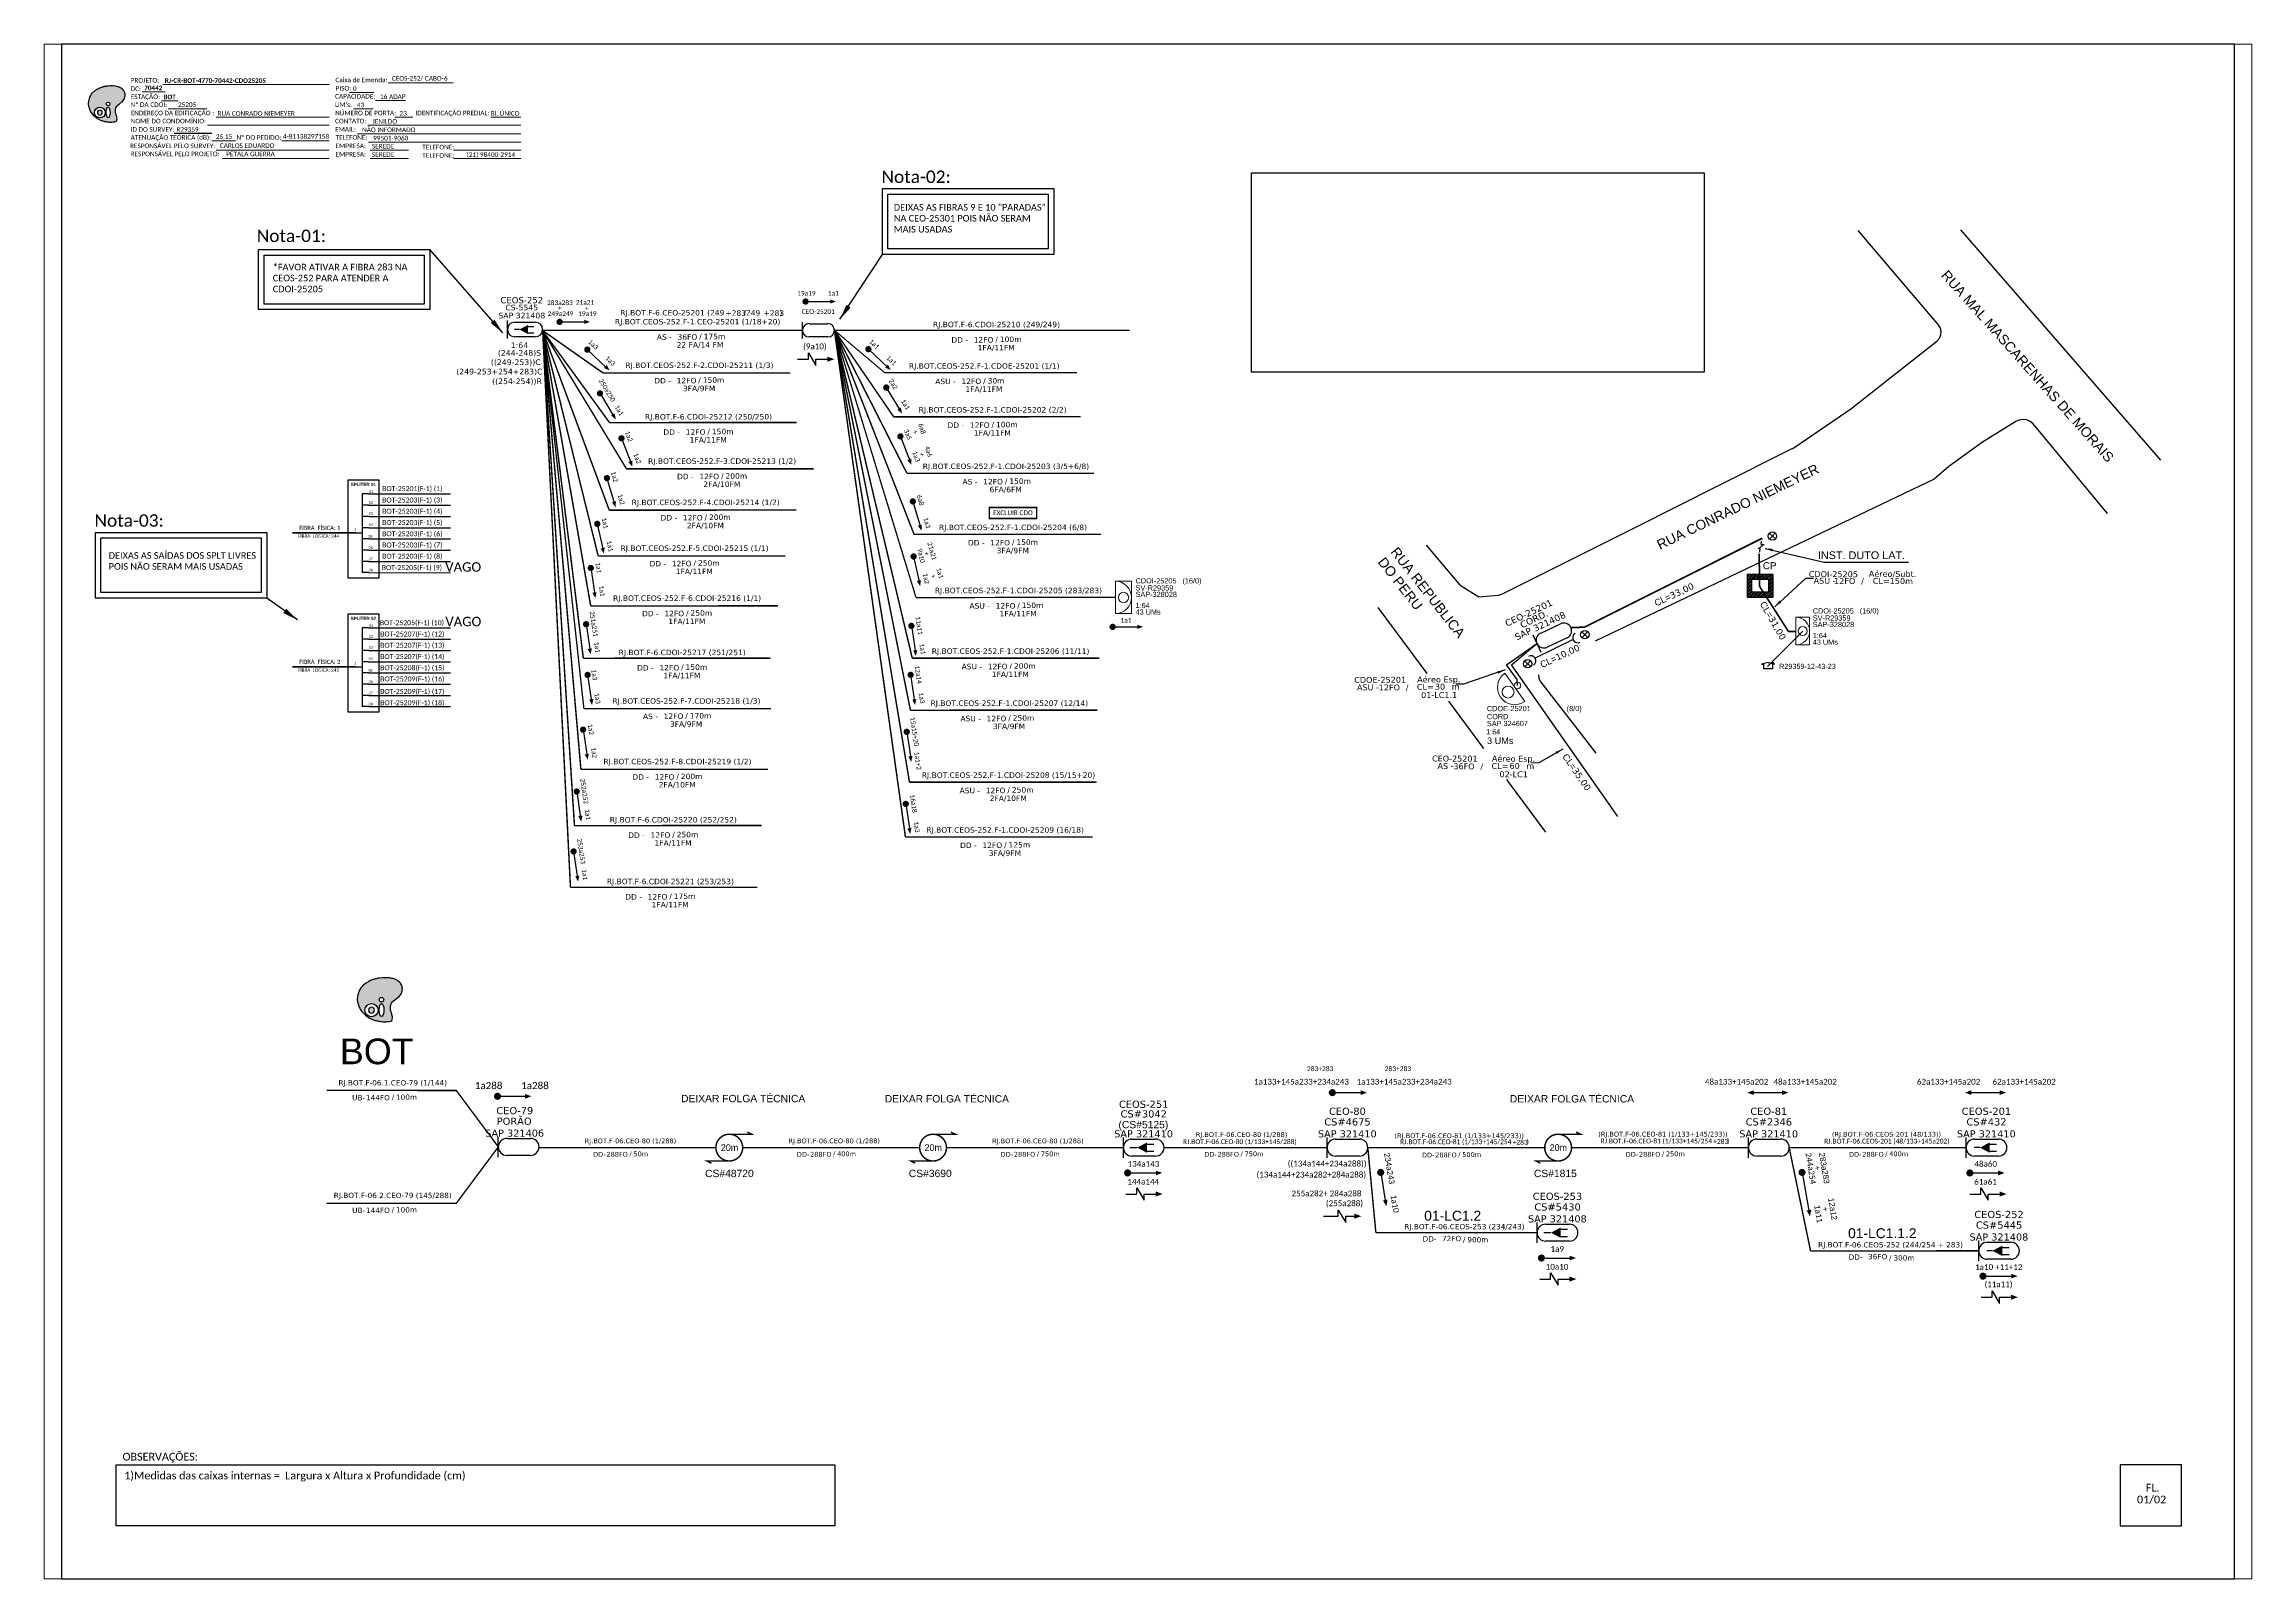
# Paper-space layout 'CDOI-25205 (1)' of a CAD drawing. Extents: x 30 to 144, y 66 to 145.
# The model-space entities are those that its viewports show. They can reach past a viewport. Long polylines and large blocks are cut down to what shows.
import ezdxf
from ezdxf.enums import TextEntityAlignment as Align

# ---------------------------------------------------------------- set-up
doc = ezdxf.new("R2010")
doc.units = 0
doc.linetypes.add('ARILSUPP', pattern=[2.98, 1.42, -0.71, 0.14, -0.71])
for name, color, linetype in [('10.1-Caixas Subterrâneas', 5, 'Continuous'), ('20.4-CEO', 1, 'Continuous'), ('20.4-CEOS', 1, 'Continuous'), ('20.5-CABO AÉREO', 1, 'Continuous'), ('20.5-CEO', 1, 'Continuous'), ('CAP a instalar', 1, 'Continuous'), ('CEO', 1, 'Continuous'), ('label_cabos', 7, 'Continuous'), ('LC1', 3, 'Continuous'), ('locais', 7, 'Continuous'), ('QUADRA', 7, 'Continuous'), ('SETA', 7, 'Continuous'), ('Subida Lateral', 5, 'Continuous'), ('surveys', 7, 'Continuous'), ('surveys legendas', 7, 'Continuous')]:
    doc.layers.add(name, color=color, linetype=linetype)
for name, color, linetype, lineweight in [("20.0-LEGENDA DOS CDO'S", 1, 'Continuous', 0), ('20.1-CDO_INTERIOR', 1, 'Continuous', 0), ('20.2-CDO_POSTE', 1, 'Continuous', 5), ('20.6-CORDOALHA_SUPORTE', 7, 'Continuous', 25), ('40.1-ETIQUETAS', 1, 'Continuous', 20), ('CORDOALHA_SUPORTE', 7, 'Continuous', 25), ('Segmento Logradouro Texto', 238, 'Continuous', 0)]:
    doc.layers.add(name, color=color, linetype=linetype, lineweight=lineweight)
doc.layers.add('DROP DE CLIENTE', color=140, linetype='Continuous', plot=False)
doc.styles.add('ARIAL', font='arial.ttf')
doc.styles.add('DIGICADE', font='arial.ttf')
doc.styles.add('MtXpl_Calibri', font='calibri.ttf')
doc.styles.add('ROMANS', font='arial.ttf')
doc.styles.add('siredit', font='verdana.ttf')
doc.styles.add('WMF-Calibri0', font='calibri.ttf')
doc.styles.add('WMF-Calibri1', font='calibrib.ttf')
doc.linetypes.add('FENCELINE1', pattern='A,0.25,-0.1,[133,ltypeshp.shx,S=0.1,R=0,X=-0.1,Y=0],-0.1,1', length=1.45)
doc.dimstyles.new('CC', dxfattribs={"dimtxt": 1, "dimasz": 2, "dimexe": 0.18, "dimexo": 0.0625, "dimgap": 0.09, "dimtad": 0, "dimdec": 0, "dimrnd": 1, "dimzin": 0, "dimdsep": 46, "dimtxsty": 'siredit', "dimblk": 'NONE', "dimcen": 0, "dimse1": 1, "dimse2": 1, "dimsd1": 1, "dimsd2": 1, "dimclrt": 7, "dimadec": 0, "dimazin": 0, "dimtfac": 1, "dimtdec": 0, "dimtofl": 0, "dimtmove": 0, "dimatfit": 3, "dimfxl": 0, "dimtolj": 1, "dimtzin": 0, "dimarcsym": 0})
doc.dimstyles.get("Standard").update_dxf_attribs({"dimtxt": 0.18, "dimasz": 0.18, "dimexe": 0.18, "dimexo": 0.0625, "dimgap": 0.09, "dimtad": 0, "dimtih": 1, "dimtoh": 1, "dimdec": 4, "dimzin": 0, "dimdsep": 46, "dimtxsty": 'Standard', "dimcen": 0.09, "dimadec": 0, "dimazin": 0, "dimtfac": 1, "dimtdec": 4, "dimtofl": 0, "dimtmove": 0, "dimatfit": 3, "dimfxl": 0, "dimtolj": 1, "dimtzin": 0, "dimarcsym": 0})
picture_1 = doc.add_image_def('image1.png', size_in_pixel=(493, 217))

# ---------------------------------------------------------------- blocks, each defined once
blk = doc.blocks.new('OI')
h = blk.add_hatch(color=40)
edge = h.paths.add_edge_path()
edge.add_spline(control_points=[(4.35, -0.67), (3.92, -0.99), (3.26, -1.5), (2.81, -2.59), (2.9, -3.5), (3.06, -4.27), (3.31, -4.85), (3.37, -5.39), (3.4, -5.88), (3.2, -6.4), (2.54, -6.61), (1.65, -6.63), (0.55, -6.67), (-0.56, -6.42), (-1.61, -6.14), (-2.77, -5.61), (-3.92, -4.77), (-4.89, -3.7), (-5.34, -2.65), (-5.6, -1.94), (-5.85, -0.96), (-5.71, 0.47), (-5.1, 2.02), (-4.14, 3.02), (-3.3, 3.61), (-2.37, 4.16), (-1.36, 4.44), (-0.56, 4.7), (0.79, 4.85), (2.24, 4.97), (3.79, 4.57), (4.67, 4.21), (5.44, 3.65), (5.76, 2.99), (6.03, 2.21), (6.01, 1.46), (5.72, 0.64), (5.31, 0.08), (4.88, -0.38), (4.51, -0.55), (4.35, -0.67)], knot_values=[0, 0, 0, 0, 1.60434, 2.417191, 3.427595, 4.282808, 4.776746, 5.304182, 5.888771, 6.258406, 6.858137, 7.79129, 8.986195, 10.124242, 11.187857, 12.242908, 13.953784, 15.414161, 16.515391, 17.349188, 17.675853, 19.552021, 21.515531, 22.568638, 23.63245, 24.621084, 25.782718, 26.745347, 27.142653, 29.870543, 31.004649, 31.921532, 32.709589, 33.801391, 34.042471, 35.192333, 35.971461, 36.628871, 37.254359, 37.836911, 37.836911, 37.836911, 37.836911], degree=3, periodic=0)
h.paths.add_polyline_path([(1.13, -0.87, -1), (-0.04, -0.87, -1)], flags=16)
edge = h.paths.add_edge_path(flags=16)
edge.add_ellipse((0.56, -3.59), major_axis=(-0.02, 1.71), ratio=0.361305, start_angle=0, end_angle=360)
h.paths.add_polyline_path([(-0.36, -3.62, -1), (-3.8, -3.62, -1)], flags=16)
edge = h.paths.add_edge_path(flags=0)
edge.add_ellipse((-2.08, -3.62), major_axis=(0, 0.885), ratio=0.758294, start_angle=0, end_angle=360)
at = {"color": 40}
for centre, radius in [((-2.08, -3.62), 1.72), ((0.54, -0.87), 0.587)]:
    blk.add_circle(centre, radius, dxfattribs=at)
blk.add_ellipse((-2.08, -3.62), major_axis=(0, 0.885), ratio=0.758294, start_param=-3.141592653589792, end_param=3.141592653589792, dxfattribs=at)
blk.add_ellipse((0.56, -3.59), major_axis=(-0.02, 1.71), ratio=0.361305, dxfattribs=at)
at = {"color": 40, "start_tangent": (-0.800898, -0.598801), "end_tangent": (-0.800898, -0.598801)}
blk.add_spline([(4.35, -0.67), (3.2, -1.78), (2.9, -2.54), (2.92, -3.55), (3.12, -4.38), (3.28, -4.85), (3.37, -5.37), (3.35, -5.95), (3.2, -6.29), (2.66, -6.55), (1.73, -6.63), (0.54, -6.62), (-0.58, -6.41), (-1.6, -6.11), (-2.56, -5.67), (-3.95, -4.67), (-4.89, -3.56), (-5.37, -2.56), (-5.64, -1.78), (-5.72, -1.46), (-5.63, 0.42), (-4.84, 2.22), (-4.13, 2.99), (-3.27, 3.62), (-2.4, 4.09), (-1.3, 4.47), (-0.37, 4.72), (0.02, 4.77), (2.75, 4.8), (3.85, 4.53), (4.69, 4.16), (5.31, 3.68), (5.85, 2.73), (5.93, 2.5), (5.94, 1.35), (5.67, 0.62), (5.29, 0.08), (4.84, -0.36), (4.35, -0.67)], degree=3, dxfattribs=at)
blk = doc.blocks.new('ETIQUETA_RS5F')
at = {"layer": '40.1-ETIQUETAS', "color": 0, "style": 'siredit'}
blk.add_text('/', height=1.5, dxfattribs=at).set_placement((1.58, -1.95), align=Align.MIDDLE_RIGHT)
for tag, p in [('ETIQUETA_R_SECUNDARIA', (1.21, 2.1)), ('ETIQUETA_R_PRIMARIA', (1.21, 4.1)), ('F_ATIVAS/F_MORTAS', (1.14, -4.24))]:
    blk.add_attdef(tag, text='', height=1.5, dxfattribs=at).set_placement(p, align=Align.MIDDLE_CENTER)
for tag, p in [('TIPO_CABO', (-6.58, -2.12)), ('CAP_CABO', (0.4, -2.09))]:
    blk.add_attdef(tag, text='', height=1.5, dxfattribs=at).set_placement(p, align=Align.MIDDLE_RIGHT)
blk.add_attdef('METROS', text='', height=1.5, dxfattribs=at).set_placement((2.14, -1.95), align=Align.MIDDLE_LEFT)
for tag, p in [('FUSÃO_1', (0.85, -8.39)), ('FUSÃO_2', (0.85, -10.6)), ('FUSÃO_3', (0.85, -12.93)), ('FUSÃO_4', (0.85, -15.14)), ('FUSÃO_5', (0.85, -17.16))]:
    blk.add_attdef(tag, text='', height=1.5, dxfattribs=at).set_placement(p, align=Align.CENTER)
blk = doc.blocks.new('POLE_POLE')
at = {"color": 1}
for p, q in [((-0.0000033, 0.0000125), (0.0000083, 0.0000017)), ((0.0000079, 0.0000128), (-0.0000029, 0.0000013))]:
    blk.add_line(p, q, dxfattribs=at)
blk.add_circle((0.0000026, 0.0000072), 0.00000805, dxfattribs=at)
blk = doc.blocks.new('CDOE_CT_POST_DESENHO')
at = {"color": 0}
blk.add_line((2.13, -0.63), (-2.12, -0.63), dxfattribs=at)
for centre, radius in [((0.01, 0.38), 0.733), ((0.01, -1.03), 0.393)]:
    blk.add_circle(centre, radius, dxfattribs=at)
blk.add_arc((0.01, -0.63), 2.12, 0, 180, dxfattribs=at)
blk = doc.blocks.new('Inst CDOE-8 CAIXA DIST OPT CDOE 48F_8D C_SPL OPTAP')
at = {"layer": "20.0-LEGENDA DOS CDO'S", "color": 0}
for tag, p, style, flags in [('ID_ATIVIDADE', (0.12, 6.47), 'ARIAL', 3), ('FATOR', (7.92, 6.47), 'ARIAL', 1), ('QTDE', (0.23, -0.97), 'DIGICADE', 3)]:
    blk.add_attdef(tag, p, '', height=0.8, rotation=0.118, dxfattribs=dict(at, style=style, flags=flags))
at = {"layer": "20.0-LEGENDA DOS CDO'S", "color": 0, "style": 'ARIAL'}
for tag, p, height in [('SAP', (0.12, 2.96), 0.8), ('CORDOALHA', (0.12, 4.02), 0.8), ('FID', (0.12, 5.25), 0.8), ('1:XX', (-0.01, 1.7), 0.8), ('UMS', (0.14, 0.22), 1)]:
    blk.add_attdef(tag, p, '', height=height, rotation=0.118, dxfattribs=at)
blk.add_attdef('FIBRAS_UTILIZADAS', text='', height=0.8, rotation=0.118, dxfattribs=at).set_placement((13.48, 5.26), align=Align.CENTER)
blk = doc.blocks.new('Inst CORD ALUMINIO 4.8 MM 3F(sem recursos)')
at = {"layer": '20.6-CORDOALHA_SUPORTE', "color": 0, "lineweight": 0, "style": 'ROMANS'}
blk.add_attdef('LANCE', text='', height=1, dxfattribs=at).set_placement((-0.54, -2.21), align=Align.RIGHT)
at = {"layer": '20.6-CORDOALHA_SUPORTE', "color": 0, "style": 'siredit'}
blk.add_attdef('QTDE', (-0.54, -2.21), '', height=1, rotation=359.69, dxfattribs=at)
at = {"layer": '20.6-CORDOALHA_SUPORTE', "color": 0, "lineweight": 0, "style": 'ROMANS'}
for tag, p, flags in [('FATOR', (-5.2, -4.44), 3), ('ID_ATIVIDADE', (-5.2, -6.67), 3), ('FID', (-5.2, -8.9), 1)]:
    blk.add_attdef(tag, p, '', height=1, dxfattribs=dict(at, flags=flags))
blk = doc.blocks.new('LEGENDA DOS CABOS')
at = {"layer": 'label_cabos', "color": 0, "style": 'siredit'}
for tag, p in [('TIPO_CABO', (2.74, 0.52)), ('ID', (4.24, 1.63)), ('CABO', (6.16, 0.47)), ('/', (9.19, 0.47)), ('METROS', (14.36, 0.47)), ('XX', (14.31, 1.67))]:
    blk.add_attdef(tag, text='', height=1, rotation=359.69, dxfattribs=at).set_placement(p, align=Align.MIDDLE_CENTER)
blk = doc.blocks.new('Inst CB ESP CFOA-SM-AS-80-TS-36')
at = {"layer": 'label_cabos', "color": 0, "style": 'siredit'}
for tag, flags, p in [('ID_ATIVIDADE', 3, (1.31, 2.67)), ('FATOR', 1, (11.56, 2.55))]:
    blk.add_attdef(tag, text='', height=1, rotation=359.69, dxfattribs=dict(at, flags=flags)).set_placement(p, align=Align.MIDDLE_CENTER)
for tag, p in [('TIPO_CABO', (1.76, 0)), ('DESTINO_CABO', (3.13, 1.26)), ('CABO', (4.69, -0.05)), ('/', (7.71, -0.05)), ('LANCE', (10.81, 0)), ('TIPO_CABO', (13.11, 1.24)), ('UND', (15.96, 0)), ('FID', (13.15, -1.41))]:
    blk.add_attdef(tag, text='', height=1, rotation=359.69, dxfattribs=at).set_placement(p, align=Align.MIDDLE_CENTER)
blk.add_attdef('QTDE', (12.43, -0.47), '', height=1, rotation=359.69, dxfattribs=at)
blk = doc.blocks.new('_None')
blk = doc.blocks.new('Inst CB ESP CFOA-SM-ASU-120-S-12')
at = {"layer": 'label_cabos', "color": 0, "style": 'siredit'}
for tag, flags, p in [('ID_ATIVIDADE', 3, (1.31, 2.67)), ('FATOR', 1, (11.56, 2.55))]:
    blk.add_attdef(tag, text='', height=1, rotation=359.69, dxfattribs=dict(at, flags=flags)).set_placement(p, align=Align.MIDDLE_CENTER)
for tag, p in [('TIPO_CABO', (1.26, 0)), ('DESTINO_CABO', (3.13, 1.26)), ('CABO', (4.69, -0.05)), ('/', (7.71, -0.05)), ('LANCE', (10.81, 0)), ('TIPO_CABO', (13.11, 1.24)), ('UND', (15.96, 0)), ('FID', (13.15, -1.41))]:
    blk.add_attdef(tag, text='', height=1, rotation=359.69, dxfattribs=at).set_placement(p, align=Align.MIDDLE_CENTER)
blk.add_attdef('QTDE', (12.43, -0.47), '', height=1, rotation=359.69, dxfattribs=at)
blk = doc.blocks.new('*X45')
at = {"color": 0, "linetype": 'Continuous'}
for p, q in [((-1.25, 0.34099), (-0.49099, 1.1)), ((-1.25, 0.517767), (-0.667767, 1.1)), ((-1.25, 0.694544), (-0.844544, 1.1)), ((-1.25, 0.87132), (-1.02132, 1.1)), ((-1.25, 1.048097), (-1.198097, 1.1)), ((-1.25, 0.164214), (-0.8035, 0.610714)), ((-1.25, -0.012563), (-0.8035, 0.433937)), ((-1.25, -0.18934), (-0.8035, 0.25716)), ((-1.25, -0.366117), (-0.8035, 0.080383)), ((-0.789214, 0.625), (-0.314214, 1.1)), ((-0.612437, 0.625), (-0.137437, 1.1)), ((-0.43566, 0.625), (0.03934, 1.1)), ((-0.258883, 0.625), (0.216117, 1.1)), ((-0.082107, 0.625), (0.392893, 1.1)), ((0.09467, 0.625), (0.56967, 1.1)), ((0.271447, 0.625), (0.746447, 1.1)), ((0.448223, 0.625), (0.923223, 1.1)), ((0.625, 0.625), (1.1, 1.1)), ((0.801777, 0.625), (1.25, 1.073223)), ((0.8035, 0.449947), (1.25, 0.896447)), ((0.8035, 0.27317), (1.25, 0.71967)), ((0.8035, 0.096393), (1.25, 0.542893)), ((0.8035, -0.080383), (1.25, 0.366117)), ((0.8035, -0.25716), (1.25, 0.18934)), ((0.8035, -0.433937), (1.25, 0.012563)), ((-1.25, -0.542893), (-0.8035, -0.096393)), ((-1.25, -0.71967), (-0.8035, -0.27317)), ((-1.25, -0.896447), (-0.8035, -0.449947)), ((-1.25, -1.073223), (-0.801777, -0.625)), ((-1.1, -1.1), (-0.625, -0.625)), ((-0.923223, -1.1), (-0.448223, -0.625)), ((-0.746447, -1.1), (-0.271447, -0.625)), ((-0.56967, -1.1), (-0.09467, -0.625)), ((-0.392893, -1.1), (0.082107, -0.625)), ((-0.216117, -1.1), (0.258883, -0.625)), ((-0.03934, -1.1), (0.43566, -0.625)), ((0.137437, -1.1), (0.612437, -0.625)), ((0.314214, -1.1), (0.789214, -0.625)), ((0.49099, -1.1), (1.25, -0.34099)), ((0.667767, -1.1), (1.25, -0.517767)), ((0.8035, -0.610714), (1.25, -0.164214)), ((0.844544, -1.1), (1.25, -0.694544)), ((1.02132, -1.1), (1.25, -0.87132)), ((1.198097, -1.1), (1.25, -1.048097))]:
    blk.add_line(p, q, dxfattribs=at)
blk = doc.blocks.new('SURVEY_SURVEY')
for p, q in [((0, 0.0000127), (-0.0000126, 0.000009)), ((-0.0000126, 0.000009), (-0.0000086, 0.000009)), ((-0.0000086, 0), (-0.0000086, 0.000009)), ((0.0000086, 0), (-0.0000086, 0)), ((0, 0.0000127), (0.0000126, 0.000009)), ((0.0000084, 0.0000132), (0.0000098, 0.0000132)), ((0.0000084, 0.0000103), (0.0000084, 0.0000132)), ((0.0000126, 0.000009), (0.0000086, 0.000009)), ((0.0000086, 0.000009), (0.0000086, 0)), ((0.0000098, 0.0000132), (0.0000098, 0.0000099))]:
    blk.add_line(p, q)

msp = doc.modelspace()

# ---------------------------------------------------------------- linework, layer by layer
for p, q in [((837.17, 595.26), (-3.83, 595.26)), ((-3.83, 595.26), (-3.83, 1.26)), ((837.17, 1.26), (837.17, 595.26)), ((-3.83, 1.26), (837.17, 1.26))]:
    msp.add_line(p, q)
at = {"color": 7, "linetype": 'Continuous'}
for p, q in [((112.52, 421.27), (112.52, 390.71)), ((114.99, 421.27), (112.52, 421.27)), ((115.12, 416.85), (112.64, 416.85)), ((115.12, 412.49), (112.64, 412.49)), ((109.95, 406.19), (112.51, 406.19)), ((115.12, 408.11), (112.64, 408.11)), ((115.12, 403.78), (112.64, 403.78)), ((115.12, 399.44), (112.64, 399.44)), ((115.12, 395.08), (112.64, 395.08)), ((115.12, 390.74), (112.64, 390.74)), ((112.52, 369.41), (112.52, 338.85)), ((114.99, 369.41), (112.52, 369.41)), ((115.12, 364.99), (112.64, 364.99)), ((115.12, 360.63), (112.64, 360.63)), ((109.95, 354.33), (112.51, 354.33)), ((115.12, 356.25), (112.64, 356.25)), ((115.12, 351.92), (112.64, 351.92)), ((115.12, 347.58), (112.64, 347.58)), ((115.12, 343.22), (112.64, 343.22)), ((115.12, 338.88), (112.64, 338.88))]:
    msp.add_line(p, q, dxfattribs=at)
at = {"color": 10, "linetype": 'Continuous'}
for p, q in [((114.99, 421.27), (146.62, 421.26)), ((115.12, 416.85), (146.62, 416.84)), ((115.12, 412.5), (146.62, 412.49)), ((115.12, 408.12), (146.62, 408.11)), ((115.12, 403.78), (146.62, 403.78)), ((115.12, 399.45), (146.62, 399.44)), ((115.12, 395.09), (146.62, 395.08)), ((115.12, 390.74), (146.62, 390.73)), ((114.99, 369.41), (146.62, 369.4)), ((115.12, 364.99), (146.62, 364.98)), ((115.12, 360.64), (146.62, 360.63)), ((115.12, 356.26), (146.62, 356.25)), ((115.12, 351.93), (146.62, 351.92)), ((115.12, 347.59), (146.62, 347.58)), ((115.12, 343.23), (146.62, 343.22)), ((115.12, 338.88), (146.62, 338.87))]:
    msp.add_line(p, q, dxfattribs=at)
at = {"color": 1, "linetype": 'Continuous', "lineweight": 60}
for p, q in [((109.95, 406.19), (85.47, 406.11)), ((109.95, 354.33), (85.47, 354.25))]:
    msp.add_line(p, q, dxfattribs=at)
at = {"color": 7, "lineweight": 0}
for points in [[(27.35, 576.83), (36.27, 576.83)], [(34.76, 573.3), (41.31, 573.3)], [(35.28, 579.65), (99.75, 579.65)], [(107.55, 576.58), (117.03, 576.58)], [(117.59, 573.47), (129.21, 573.47)], [(122.59, 580.31), (147.72, 580.31)], [(37.42, 570.23), (52.38, 570.23)], [(55.99, 566.99), (99.75, 566.99)], [(109.12, 570.23), (116.78, 570.23)], [(125.18, 566.99), (132.12, 566.99)], [(162.35, 566.99), (173.85, 566.99)], [(52.58, 563.88), (99.75, 563.88)], [(54.28, 557.85), (63.46, 557.85)], [(81.34, 557.85), (99.77, 557.85)], [(110.67, 560.64), (173.87, 560.64)], [(114.71, 563.88), (173.87, 563.88)], [(114.96, 557.41), (173.87, 557.41)], [(55.99, 554.29), (99.75, 554.29)], [(58.48, 551.06), (99.75, 551.06)], [(115.56, 554.29), (130.36, 554.29)], [(115.56, 551.06), (130.36, 551.06)], [(147.81, 554.29), (173.87, 554.29)], [(147.84, 551.06), (173.87, 551.06)]]:
    msp.add_lwpolyline(points, dxfattribs=at)
at = {"color": 7}
for points in [[(39.74, 560.82), (54.35, 560.82)], [(735.36, 189.48), (746.29, 189.48)], [(408.77, 158.39), (419.7, 158.39)], [(734.79, 158.39), (745.73, 158.39)], [(412.31, 150.23), (412.31, 152.66), (415.21, 147.81), (415.21, 150.23)], [(738.98, 150.23), (738.98, 152.66), (741.88, 147.81), (741.88, 150.23)], [(568.93, 125.47), (579.86, 125.47)], [(572.47, 117.32), (572.47, 119.74), (575.37, 114.9), (575.37, 117.32)], [(739.84, 118.45), (750.78, 118.45)]]:
    msp.add_lwpolyline(points, dxfattribs=at)
at = {"color": 1}
for points in [[(313.84, 539.37), (380.2, 539.37), (380.2, 513.88), (313.84, 513.88)], [(316.02, 537.19), (378.02, 537.19), (378.02, 516.06), (316.02, 516.06)], [(72.35, 515.8), (138.71, 515.8), (138.71, 492.54), (72.35, 492.54)], [(74.53, 513.62), (136.53, 513.62), (136.53, 494.71), (74.53, 494.71)], [(9.21, 406.34), (75.58, 406.34), (75.58, 380.85), (9.21, 380.85)], [(11.39, 404.16), (73.4, 404.16), (73.4, 383.03), (11.39, 383.03)]]:
    msp.add_lwpolyline(points, close=True, dxfattribs=at)
at = {"const_width": 1.21}
for points in [[(283.51, 495.67, 1), (284.72, 495.67, 1)], [(188.29, 487.8, 1), (189.5, 487.8, 1)], [(199.19, 477.48, 1), (200.07, 476.65, 1)], [(308, 477.65, 1), (308.89, 476.83, 1)], [(315.04, 462.91, 1), (315.67, 461.87, 1)], [(204.24, 460.64, 1), (204.87, 459.61, 1)], [(212.63, 443.31, 1), (213.07, 442.18, 1)], [(207.07, 427.92, 1), (207.41, 426.76, 1)], [(325.47, 418.88, 1), (325.81, 417.72, 1)], [(203.37, 410.21, 1), (203.63, 409.03, 1)], [(200.9, 393.14, 1), (201.08, 391.95, 1)], [(325.79, 397.58, 1), (326.05, 396.4, 1)], [(199.08, 371.38, 1), (199.26, 370.18, 1)], [(325.01, 370.74, 1), (325.18, 369.54, 1)], [(402.35, 369.76, 1), (403.56, 369.76, 1)], [(199.67, 351.76, 1), (199.84, 350.56, 1)], [(324.69, 351.78, 1), (324.86, 350.58, 1)], [(197.91, 330.57, 1), (198.09, 329.37, 1)], [(323.19, 329.72, 1), (323.37, 328.52, 1)], [(195.44, 306.63, 1), (195.62, 305.43, 1)], [(322.81, 301.84, 1), (322.98, 300.65, 1)], [(194.23, 283.42, 1), (194.41, 282.22, 1)]]:
    msp.add_lwpolyline(points, format="xyb", close=True, dxfattribs=at)
at = {"color": 1}
msp.add_lwpolyline([(285.23, 473.35), (285.23, 475.77), (288.13, 470.93), (288.13, 473.35)], dxfattribs=at)
at = {"color": 7}
for points, const_width in [([(320.6, 444.04, 1), (321.03, 442.91, 1)], 1.21), ([(254.6, 173.38, 1.000012), (254.6, 163.02, 0.999978)], 0.575), ([(333.46, 173.38, 1.000012), (333.46, 163.02, 0.999978)], 0.575), ([(408.09, 158.38, 1), (409.46, 158.39, 1)], 1.37), ([(734.11, 158.38, 1), (735.48, 158.39, 1)], 1.37), ([(568.25, 125.47, 1), (569.62, 125.47, 1)], 1.37), ([(739.16, 118.44, 1), (740.53, 118.45, 1)], 1.37)]:
    msp.add_lwpolyline(points, format="xyb", close=True, dxfattribs=dict(at, const_width=const_width))
for points in [[(106.91, 388.75), (119.07, 388.75), (119.07, 426.51), (106.91, 426.51)], [(106.91, 336.89), (119.07, 336.89), (119.07, 374.65), (106.91, 374.65)]]:
    msp.add_lwpolyline(points, close=True, dxfattribs=at)
at = {"color": 0, "const_width": 1.37}
for points in [[(164.2, 188.05, 1), (165.57, 188.06, 1)], [(487.32, 189.47, 1), (488.69, 189.48, 1)], [(506.61, 159.28, 1), (506.83, 157.93, 1)], [(669.71, 159.28, 1), (669.93, 157.93, 1)]]:
    msp.add_lwpolyline(points, format="xyb", close=True, dxfattribs=at)
at = {"color": 0}
for points in [[(488.01, 189.48), (498.94, 189.48)], [(651.11, 189.48), (662.04, 189.48)], [(490.29, 141.63), (490.29, 144.05), (493.18, 139.21), (493.19, 141.63)]]:
    msp.add_lwpolyline(points, dxfattribs=at)
at = {"color": 7, "const_width": 0.539}
for points in [[(254.6, 173.38), (263.23, 173.38), (261.51, 174.24)], [(333.46, 173.38), (342.09, 173.38), (340.36, 174.24)], [(254.6, 163.02), (245.97, 163.02), (247.7, 162.16)], [(333.46, 163.02), (324.83, 163.02), (326.55, 162.16)]]:
    msp.add_lwpolyline(points, dxfattribs=at)
at = {"color": 5, "const_width": 0.575}
msp.add_lwpolyline([(575.41, 173.38, 1.000012), (575.41, 163.02, 0.999978)], format="xyb", close=True, dxfattribs=at)
at = {"color": 5, "const_width": 0.539}
for points in [[(575.41, 173.38), (584.04, 173.38), (582.32, 174.24)], [(575.41, 163.02), (566.78, 163.02), (568.51, 162.16)]]:
    msp.add_lwpolyline(points, dxfattribs=at)
at = {"color": 5}
msp.add_lwpolyline([(743.38, 110.3), (743.38, 112.72), (746.28, 107.88), (746.28, 110.3)], dxfattribs=at)
at = {"color": 0}
for points in [[(17.21, 45.46), (295.46, 45.46), (295.46, 21.75), (17.21, 21.75)], [(816.67, 45.46), (792.97, 45.46), (792.97, 21.75), (816.67, 21.75)]]:
    msp.add_lwpolyline(points, close=True, dxfattribs=at)
at = {"layer": '10.1-Caixas Subterrâneas', "color": 30}
for p, q in [((648.61, 390.06), (648.61, 381.27)), ((658.6, 390.06), (648.61, 390.06)), ((650.39, 388.17), (650.39, 388.17)), ((650.39, 383.17), (650.39, 388.17)), ((650.39, 388.17), (656.82, 388.17)), ((656.82, 388.17), (656.82, 383.17)), ((658.6, 381.27), (658.6, 390.06)), ((648.61, 381.27), (658.6, 381.27)), ((656.82, 383.17), (650.39, 383.17))]:
    msp.add_line(p, q, dxfattribs=at)
at = {"layer": '20.1-CDO_INTERIOR', "color": 1, "lineweight": 18}
for points in [[(410.31, 374.89), (410.31, 387.39), (404.06, 387.39), (404.06, 374.89)], [(672.76, 362.75), (672.76, 373.49), (667.39, 373.5), (667.38, 362.75)]]:
    msp.add_lwpolyline(points, close=True, dxfattribs=at)
for centre, radius in [((407.19, 381.14), 2), ((670.07, 368.12), 1.72)]:
    msp.add_circle(centre, radius, dxfattribs=at)
for centre, radius, start, end in [((404.06, 381.14), 6.25, 270, 90), ((667.39, 368.12), 5.37, 269.97241, 89.97241)]:
    msp.add_arc(centre, radius, start, end, dxfattribs=at)
at = {"layer": '20.4-CEO', "color": 0}
for p, q in [((168.46, 171.75), (177.66, 171.75)), ((177.66, 165.19), (168.46, 165.19))]:
    msp.add_line(p, q, dxfattribs=at)
at = {"layer": '20.4-CEO', "color": 0, "const_width": 0.548}
for points in [[(98.75, 190.37), (148.92, 190.3), (165.19, 168.47)], [(98.75, 146.66), (148.92, 146.64), (165.19, 168.47)]]:
    msp.add_lwpolyline(points, dxfattribs=at)
at = {"layer": '20.4-CEO', "color": 0}
msp.add_lwpolyline([(165.19, 164.51), (165.19, 172.42)], dxfattribs=at)
for centre, start, end in [((168.46, 168.47), 90, 270), ((177.66, 168.47), 270, 90)]:
    msp.add_arc(centre, 3.28, start, end, dxfattribs=at)
at = {"layer": '20.4-CEOS', "color": 5}
for p, q in [((171.56, 487.68), (179.51, 487.68)), ((285.48, 487.1), (292.7, 487.1)), ((179.51, 482.01), (171.56, 482.01)), ((292.7, 481.95), (285.48, 481.95)), ((489.26, 171.48), (498.46, 171.48)), ((652.36, 171.48), (661.56, 171.48)), ((498.46, 164.92), (489.26, 164.92)), ((661.56, 164.92), (652.36, 164.92)), ((741.48, 131.54), (750.68, 131.54)), ((750.68, 124.99), (741.48, 124.99))]:
    msp.add_line(p, q, dxfattribs=at)
at = {"layer": '20.4-CEOS', "color": 7}
for p, q in [((410.41, 171.48), (419.61, 171.48)), ((736.62, 171.48), (745.81, 171.48)), ((745.81, 164.92), (736.62, 164.92))]:
    msp.add_line(p, q, dxfattribs=at)
at = {"layer": '20.4-CEOS', "color": 8}
for p, q in [((419.61, 164.92), (410.41, 164.92)), ((570.57, 138.56), (579.77, 138.56)), ((579.77, 132.01), (570.57, 132.01))]:
    msp.add_line(p, q, dxfattribs=at)
at = {"layer": '20.4-CEOS', "color": 5}
for points in [[(168.73, 481.43), (168.73, 488.27)], [(282.9, 481.42), (282.9, 487.63)], [(173.34, 484.85), (171.43, 484.85)], [(176.48, 485.97), (178.89, 485.97)], [(176.48, 483.61), (178.89, 483.61)], [(485.98, 164.25), (485.98, 172.15)], [(649.09, 164.25), (649.09, 172.15)], [(738.2, 124.31), (738.2, 132.22)], [(743.54, 128.26), (741.33, 128.26)], [(747.17, 129.56), (749.96, 129.56)], [(747.17, 126.84), (749.96, 126.84)]]:
    msp.add_lwpolyline(points, dxfattribs=at)
for points in [[(173.34, 484.85, 0, 3.5, 0), (176.63, 484.85, 3.5, 3.5, 0)], [(743.54, 128.26, 0, 4.05, 0), (747.34, 128.26, 4.05, 4.05, 0)]]:
    msp.add_lwpolyline(points, format="xyseb", dxfattribs=at)
at = {"layer": '20.4-CEOS', "color": 8}
for points in [[(407.13, 164.25), (407.13, 172.15)], [(567.29, 131.33), (567.29, 139.24)], [(569.84, 135.28), (572.63, 135.28)], [(576.26, 136.59), (579.05, 136.59)], [(576.26, 133.86), (579.05, 133.86)]]:
    msp.add_lwpolyline(points, dxfattribs=at)
at = {"layer": '20.4-CEOS', "color": 7}
for points in [[(733.34, 164.25), (733.34, 172.15)], [(409.68, 168.2), (412.47, 168.2)], [(416.1, 169.5), (418.89, 169.5)], [(416.1, 166.77), (418.89, 166.77)], [(738.67, 168.2), (736.46, 168.2)], [(742.3, 169.5), (745.1, 169.5)], [(742.3, 166.77), (745.1, 166.77)]]:
    msp.add_lwpolyline(points, dxfattribs=at)
at = {"layer": '20.4-CEOS', "color": 8}
for points in [[(412.47, 168.2, 0, 4.05, 0), (416.27, 168.2, 4.05, 4.05, 0)], [(572.63, 135.28, 0, 4.05, 0), (576.43, 135.28, 4.05, 4.05, 0)]]:
    msp.add_lwpolyline(points, format="xyseb", dxfattribs=at)
at = {"layer": '20.4-CEOS', "color": 7}
msp.add_lwpolyline([(738.67, 168.2, 0, 4.05, 0), (742.47, 168.2, 4.05, 4.05, 0)], format="xyseb", dxfattribs=at)
at = {"layer": '20.4-CEOS', "color": 5}
for centre, radius, start, end in [((171.56, 484.85), 2.83, 90, 270), ((179.51, 484.85), 2.83, 270, 90), ((285.48, 484.53), 2.58, 90, 270), ((292.7, 484.53), 2.58, 270, 90), ((489.26, 168.2), 3.28, 90, 270), ((498.46, 168.2), 3.28, 270, 90), ((652.36, 168.2), 3.28, 90, 270), ((661.56, 168.2), 3.28, 270, 90), ((741.48, 128.26), 3.28, 90, 270), ((750.68, 128.26), 3.28, 270, 90)]:
    msp.add_arc(centre, radius, start, end, dxfattribs=at)
at = {"layer": '20.4-CEOS', "color": 8}
for centre, start, end in [((410.41, 168.2), 90, 270), ((419.61, 168.2), 270, 90), ((570.57, 135.28), 90, 270), ((579.77, 135.28), 270, 90)]:
    msp.add_arc(centre, 3.28, start, end, dxfattribs=at)
at = {"layer": '20.4-CEOS', "color": 7}
for centre, start, end in [((736.62, 168.2), 90, 270), ((745.81, 168.2), 270, 90)]:
    msp.add_arc(centre, 3.28, start, end, dxfattribs=at)
at = {"layer": '20.5-CABO AÉREO', "color": 7, "ltscale": 8, "const_width": 0.548}
for points in [[(180.93, 168.2), (249.42, 168.2)], [(259.78, 168.2), (328.28, 168.2)], [(338.63, 168.2), (407.13, 168.2)], [(422.88, 168.2), (485.98, 168.2)], [(501.74, 168.2), (504.86, 135.28)], [(664.84, 168.2), (733.34, 168.2)], [(504.86, 135.28), (567.29, 135.28)]]:
    msp.add_lwpolyline(points, dxfattribs=at)
at = {"layer": '20.5-CABO AÉREO', "color": 5, "ltscale": 8, "const_width": 0.548}
for points in [[(501.74, 168.2), (570.23, 168.2)], [(580.59, 168.2), (649.09, 168.2)], [(664.84, 168.2), (673.13, 128.15)], [(673.13, 128.15), (738.2, 128.26)]]:
    msp.add_lwpolyline(points, dxfattribs=at)
at = {"layer": '20.5-CEO', "color": 5}
for p, q in [((568.65, 367.35), (576.33, 370.96)), ((578.9, 365.49), (571.22, 361.87))]:
    msp.add_line(p, q, dxfattribs=at)
msp.add_lwpolyline([(565.65, 366.62), (568.75, 360.02)], dxfattribs=at)
for centre, start, end in [((577.61, 368.22), 295.20645, 115.20645), ((569.94, 364.61), 115.20645, 295.20645)]:
    msp.add_arc(centre, 3.03, start, end, dxfattribs=at)
at = {"layer": 'CAP a instalar', "color": 7, "linetype": 'FENCELINE1', "ltscale": 7}
for p, q in [((555.45, 355.08), (567.2, 363.32)), ((557.42, 355.06), (567.2, 363.32)), ((559.5, 349.36), (555.45, 355.08)), ((598.52, 296.3), (557.42, 355.06))]:
    msp.add_line(p, q, dxfattribs=at)
at = {"layer": 'CAP a instalar', "color": 7, "linetype": 'FENCELINE1', "ltscale": 50}
msp.add_line((559.67, 347.04), (559.5, 349.36), dxfattribs=at)
at = {"layer": 'CAP a instalar', "color": 8, "ltscale": 7, "const_width": 0.565}
for points in [[(182.24, 484.53), (205.75, 468)], [(182.24, 484.53), (208.22, 448.82)], [(182.24, 484.53), (214.8, 430.9)], [(182.36, 484.32), (208.13, 414.93)], [(182.36, 484.32), (203.84, 397.18)], [(182.36, 484.32), (200.95, 377.85)], [(198.09, 357.61), (182.36, 484.32)], [(182.36, 484.32), (194.66, 292.83)], [(295.28, 484.53), (318.22, 451.05)], [(295.28, 484.53), (326.12, 405.54)], [(295.28, 484.53), (325.41, 357.63)], [(324.69, 337.48), (295.28, 484.53)], [(324.33, 309.63), (295.28, 484.53)], [(205.75, 468), (278.17, 468.03)], [(208.22, 448.82), (280.66, 448.85)], [(318.22, 451.05), (390.65, 451.08)], [(214.8, 430.9), (287.25, 430.93)], [(208.13, 414.93), (280.55, 414.96)], [(326.12, 405.54), (398.53, 405.57)], [(203.84, 397.18), (276.27, 397.21)], [(200.95, 377.85), (273.4, 377.88)], [(198.04, 357.61), (270.46, 357.64)], [(325.41, 357.63), (397.86, 357.66)], [(324.64, 337.48), (397.06, 337.52)], [(324.33, 309.63), (396.74, 309.67)], [(194.66, 292.83), (267.11, 292.87)]]:
    msp.add_lwpolyline(points, dxfattribs=at)
at = {"layer": 'CAP a instalar', "color": 5, "linetype": 'FENCELINE1', "ltscale": 7, "const_width": 0.467}
msp.add_lwpolyline([(182.24, 484.53), (282.9, 484.53)], dxfattribs=at)
at = {"layer": 'CAP a instalar', "color": 252, "ltscale": 7, "const_width": 0.565}
for points in [[(197.15, 314.61), (182.36, 484.32)], [(197.15, 314.61), (269.6, 314.64)]]:
    msp.add_lwpolyline(points, dxfattribs=at)
at = {"layer": 'CAP a instalar', "color": 7, "ltscale": 7, "const_width": 0.565}
for points in [[(193.11, 268.94), (182.36, 484.32)], [(295.28, 484.53), (409.61, 484.55)], [(322.77, 288.42), (295.28, 484.53)], [(322.77, 288.42), (395.2, 288.45)], [(193.06, 268.94), (265.48, 268.98)]]:
    msp.add_lwpolyline(points, dxfattribs=at)
at = {"layer": 'CAP a instalar', "color": 7, "linetype": 'FENCELINE1', "ltscale": 7}
for points, const_width in [([(198.31, 338.07), (182.36, 484.32)], 0.513), ([(295.28, 484.53), (323.36, 429.16)], 0.565), ([(295.28, 484.53), (314.69, 468.18)], 0.467), ([(314.69, 468.18), (389.2, 468.18)], 0.467), ([(323.36, 429.16), (395.81, 429.2)], 0.565), ([(198.31, 338.07), (270.75, 338.1)], 0.513)]:
    msp.add_lwpolyline(points, dxfattribs=dict(at, const_width=const_width))
at = {"layer": 'CAP a instalar', "linetype": 'FENCELINE1', "ltscale": 7}
for points, const_width in [([(295.28, 484.53), (326.86, 381.11)], 0.513), ([(580.35, 369.51), (585.57, 369.61), (654.35, 404.04)], 0.649), ([(653.21, 398.11), (653.42, 385.36), (664.54, 368), (667.39, 368)], 0.649), ([(326.86, 381.11), (404.06, 381.14)], 0.513)]:
    msp.add_lwpolyline(points, dxfattribs=dict(at, const_width=const_width))
at = {"layer": 'CAP a instalar', "color": 8, "ltscale": 7, "const_width": 0.565}
msp.add_lwpolyline([(355.28, 415.95), (373.57, 415.95), (373.57, 411.68), (355.28, 411.68)], close=True, dxfattribs=at)
at = {"layer": 'CAP a instalar', "color": 8, "linetype": 'FENCELINE1', "ltscale": 50, "const_width": 0.506}
for points in [[(654.35, 404.04), (654.24, 403.46)], [(584.86, 376.62), (584.86, 376.62)]]:
    msp.add_lwpolyline(points, dxfattribs=at)
at = {"layer": 'CORDOALHA_SUPORTE'}
msp.add_line((581.17, 364.8), (566.53, 357.62), dxfattribs=at)
for centre, start, end in [((582.96, 365.55), 119.9815, 299.9815), ((564.86, 356.66), 299.9815, 119.9815)]:
    msp.add_arc(centre, 1.93, start, end, dxfattribs=at)
at = {"layer": 'DROP DE CLIENTE'}
msp.add_lwpolyline([(670.07, 368.12), (656.42, 354.44)], dxfattribs=at)
at = {"layer": 'label_cabos', "color": 2}
msp.add_lwpolyline([(678.32, 394.77), (711.05, 394.77)], dxfattribs=at)
at = {"layer": 'QUADRA', "color": 4}
for points in [[(690.5, 455.57), (721.97, 480.39), (722.99, 481.48), (723.56, 482.81), (723.69, 484.22), (723.33, 485.61), (722.55, 486.81), (691.49, 523.16)], [(731.14, 523.49), (808.52, 434.26)], [(665.28, 438.41), (666.69, 439.11), (689.04, 454.38)], [(689.04, 454.38), (690.5, 455.57)], [(788.02, 413.65), (759.28, 448.29), (758.18, 449.26), (756.77, 449.88), (755.26, 450.07), (753.74, 449.8), (752.63, 449.28), (739.72, 441.26), (726.68, 431.77), (720.96, 426.98), (589.69, 364.24)], [(636.98, 424.2), (665.98, 438.76)], [(622.11, 416.74), (636.98, 424.2)], [(604.95, 408.13), (622.11, 416.74)], [(536.97, 386.4), (537.87, 385.64), (544.68, 381.44), (552.37, 382.01), (553.84, 382.49), (604.95, 408.13)], [(524.39, 401.37), (536.97, 386.4)], [(524.71, 351.74), (505.73, 377.28)], [(567.82, 351.23), (567.98, 349.82), (568.74, 348.37), (582.13, 331.03)], [(546.7, 322.64), (533.07, 340.96)], [(582.13, 331.03), (589.98, 320.87)], [(556.24, 309.82), (555.52, 310.79)], [(570.69, 290.28), (556.24, 309.82)]]:
    msp.add_lwpolyline(points, dxfattribs=at)
at = {"layer": 'SETA'}
for points in [[(284.11, 495.67), (294.52, 495.67)], [(188.9, 487.8), (199.3, 487.8)], [(199.63, 477.07), (207.21, 469.94)], [(308.44, 477.24), (316.02, 470.11)], [(315.36, 462.39), (320.74, 453.49)], [(204.56, 460.13), (209.94, 451.23)], [(212.85, 442.75), (216.57, 433.03)], [(207.24, 427.34), (210.16, 417.35)], [(203.5, 409.62), (205.73, 399.46)], [(325.92, 396.99), (328.15, 386.83)], [(200.99, 392.54), (202.51, 382.25)], [(199.17, 370.78), (200.69, 360.49)], [(325.09, 370.14), (326.62, 359.85)], [(402.95, 369.76), (413.35, 369.76)], [(199.75, 351.16), (201.27, 340.87)], [(324.77, 351.18), (326.3, 340.89)], [(198, 329.97), (199.52, 319.68)], [(323.28, 329.12), (324.8, 318.83)], [(195.53, 306.03), (197.05, 295.74)], [(322.89, 301.25), (324.41, 290.96)], [(194.32, 282.82), (195.84, 272.53)]]:
    msp.add_lwpolyline(points, dxfattribs=at)
at = {"layer": 'SETA', "color": 1}
for points in [[(281.04, 473.35), (285.23, 473.35)], [(288.13, 473.35), (292.5, 473.35)]]:
    msp.add_lwpolyline(points, dxfattribs=at)
at = {"layer": 'SETA', "color": 7}
for points in [[(320.82, 443.47), (324.54, 433.76)], [(325.64, 418.3), (328.56, 408.32)], [(408.12, 150.23), (412.31, 150.23)], [(415.21, 150.23), (419.58, 150.23)], [(734.79, 150.23), (738.98, 150.23)], [(741.88, 150.23), (746.25, 150.23)], [(568.28, 117.32), (572.47, 117.32)], [(575.37, 117.32), (579.74, 117.32)]]:
    msp.add_lwpolyline(points, dxfattribs=at)
at = {"layer": 'SETA', "color": 0}
for points in [[(164.88, 188.06), (176.8, 188.06)], [(506.72, 158.61), (508.64, 146.99)], [(669.82, 158.61), (672.63, 143.09)], [(484.6, 141.63), (490.29, 141.63)], [(493.19, 141.63), (497.56, 141.63)]]:
    msp.add_lwpolyline(points, dxfattribs=at)
at = {"layer": 'SETA', "color": 5}
for points in [[(739.2, 110.3), (743.38, 110.3)], [(746.28, 110.3), (750.65, 110.3)]]:
    msp.add_lwpolyline(points, dxfattribs=at)
at = {"layer": 'SETA'}
for points in [[(293.68, 496.49), (295.9, 495.68), (293.68, 494.88)], [(198.47, 488.62), (200.68, 487.81), (198.47, 487.01)], [(207.17, 471.11), (208.23, 469.01), (206.06, 469.94)], [(315.98, 471.28), (317.04, 469.18), (314.87, 470.11)], [(321.01, 454.63), (321.47, 452.32), (319.63, 453.8)], [(210.22, 452.37), (210.67, 450.05), (208.84, 451.53)], [(217.04, 434.11), (217.08, 431.75), (215.54, 433.53)], [(210.72, 418.38), (210.56, 416.03), (209.17, 417.93)], [(206.36, 400.45), (206.05, 398.11), (204.78, 400.1)], [(328.77, 387.83), (328.46, 385.49), (327.2, 387.48)], [(203.21, 383.2), (202.73, 380.89), (201.61, 382.96)], [(412.52, 370.58), (414.74, 369.77), (412.52, 368.96)], [(201.38, 361.43), (200.91, 359.12), (199.78, 361.2)], [(327.31, 360.79), (326.83, 358.48), (325.71, 360.56)], [(201.97, 341.82), (201.49, 339.51), (200.37, 341.58)], [(326.99, 341.83), (326.51, 339.52), (325.39, 341.6)], [(200.21, 320.63), (199.74, 318.31), (198.62, 320.39)], [(325.5, 319.77), (325.02, 317.46), (323.9, 319.54)], [(197.74, 296.69), (197.27, 294.37), (196.15, 296.45)], [(325.11, 291.9), (324.63, 289.59), (323.51, 291.67)], [(196.53, 273.47), (196.06, 271.16), (194.94, 273.24)]]:
    msp.add_solid(points, dxfattribs=at)
at = {"layer": 'SETA', "color": 1}
msp.add_solid([(292.5, 474.36), (295.26, 473.35), (292.5, 472.35)], dxfattribs=at)
at = {"layer": 'SETA', "color": 7}
for points in [[(325.01, 434.84), (325.05, 432.48), (323.5, 434.26)], [(329.11, 409.35), (328.96, 406.99), (327.56, 408.9)], [(746.29, 190.39), (748.8, 189.49), (746.3, 188.56)], [(419.7, 159.3), (422.21, 158.4), (419.71, 157.47)], [(745.72, 159.3), (748.24, 158.4), (745.73, 157.47)], [(419.58, 151.24), (422.34, 150.23), (419.58, 149.23)], [(746.25, 151.24), (749.01, 150.23), (746.25, 149.23)], [(579.86, 126.38), (582.37, 125.48), (579.87, 124.56)], [(579.74, 118.32), (582.5, 117.32), (579.74, 116.31)], [(750.77, 119.36), (753.29, 118.46), (750.78, 117.54)]]:
    msp.add_solid(points, dxfattribs=at)
at = {"layer": 'SETA', "color": 0}
for points in [[(175.49, 188.97), (178, 188.07), (175.5, 187.14)], [(498.93, 190.39), (501.45, 189.49), (498.94, 188.56)], [(651.11, 188.56), (648.6, 189.46), (651.11, 190.39)], [(662.04, 190.39), (664.55, 189.49), (662.05, 188.56)], [(509.4, 148.07), (508.91, 145.45), (507.6, 147.77)], [(496.52, 142.65), (499.28, 141.65), (496.52, 140.64)], [(673.39, 144.18), (672.9, 141.55), (671.59, 143.88)]]:
    msp.add_solid(points, dxfattribs=at)
at = {"layer": 'SETA', "color": 8}
msp.add_solid([(735.37, 188.56), (732.85, 189.46), (735.36, 190.39)], dxfattribs=at)
at = {"layer": 'SETA', "color": 5}
msp.add_solid([(750.65, 111.3), (753.42, 110.3), (750.65, 109.29)], dxfattribs=at)
at = {"layer": 'Subida Lateral', "color": 5, "const_width": 0.506}
msp.add_lwpolyline([(654.14, 402.95), (653.93, 401.77), (654.82, 401.53), (653.05, 400.07), (653.55, 399.86), (653.31, 398.54)], dxfattribs=at)

# ---------------------------------------------------------------- block references
at = {"color": 7, "xscale": 1.213923925163967, "yscale": 1.213923925163967, "zscale": 1.213923925163967, "rotation": 0.1532896023949059}
msp.add_blockref('OI', (13.47, 573.2), dxfattribs=at)
at = {"color": 3, "lineweight": 0}
for p, xscale, yscale, zscale, rotation, values in [((618.14, 386.09), 2.528103013879664, 2.528103013879664, 2.528103013879664, 25.58256491923251, {'QTDE': '33,00', 'LANCE': 'CL='}), ((662.2, 374.58), 2.528103013879663, 2.528103013879663, 2.528103013879663, 300.2241217977121, {'QTDE': '31,00', 'LANCE': 'CL='}), ((573.94, 362.25), 2.528103013879664, 2.528103013879664, 2.528103013879664, 25.58256491923251, {'QTDE': '10,00', 'LANCE': 'CL='}), ((586.02, 316.24), 2.528103013892699, 2.528103013892699, 2.528103013892699, 304.8541816214333, {'QTDE': '35,00', 'LANCE': 'CL='})]:
    msp.add_blockref('Inst CORD ALUMINIO 4.8 MM 3F(sem recursos)', p, dxfattribs=dict(at, xscale=xscale, yscale=yscale, zscale=zscale, rotation=rotation)).add_auto_attribs(values)
at = {"color": 5, "xscale": 1.479927595592186, "yscale": 1.479927573421133, "zscale": 1.479927581523979, "rotation": 0.1532885625447551}
msp.add_blockref('OI', (119.16, 226.75), dxfattribs=at)
at = {"layer": '10.1-Caixas Subterrâneas', "color": 30, "xscale": 3.997839838412724, "yscale": 3.997839838412724, "zscale": 7.995679676825448, "rotation": 180.0000000000633}
msp.add_blockref('*X45', (653.61, 385.67), dxfattribs=at)
at = {"layer": "20.0-LEGENDA DOS CDO'S", "color": 7, "lineweight": 0, "xscale": 2.528103013877866, "yscale": 2.528103013877866, "zscale": 2.528103013877866}
msp.add_blockref('Inst CDOE-8 CAIXA DIST OPT CDOE 48F_8D C_SPL OPTAP', (547.54, 323.84), dxfattribs=at).add_auto_attribs({'FID': 'CDOE-25201', 'CORDOALHA': 'CORD', 'SAP': 'SAP 324607', '1:XX': '1:64', 'UMS': '3 UMs', 'FIBRAS_UTILIZADAS': '(8/0)'})
at = {"layer": '20.2-CDO_POSTE', "color": 7, "xscale": -3.160128767334002, "yscale": -3.160128767334002, "zscale": -3.160128767334002, "rotation": 304.8490388220811}
msp.add_blockref('CDOE_CT_POST_DESENHO', (557.02, 345.17), dxfattribs=at)
at = {"layer": '40.1-ETIQUETAS', "color": 7}
ref = msp.add_blockref('ETIQUETA_RS5F', (122.7, 190.41), dxfattribs=dict(at, xscale=1.369924334833239, yscale=1.369924334833239, zscale=1.369924334833239))
ref.add_attrib('ETIQUETA_R_SECUNDARIA', 'RJ.BOT.F-06.1.CEO-79 (1/144)', dxfattribs={"color": 0, "height": 2.0549, "style": 'siredit'}).set_placement((124.32, 193.29), align=Align.MIDDLE_CENTER)
ref.add_attrib('TIPO_CABO', 'UB-', dxfattribs={"color": 0, "height": 2.055, "style": 'siredit'}).set_placement((113.63, 187.51), align=Align.MIDDLE_RIGHT)
ref.add_attrib('CAP_CABO', '144FO', dxfattribs={"color": 0, "height": 2.055, "style": 'siredit'}).set_placement((123.2, 187.54), align=Align.MIDDLE_RIGHT)
ref.add_attrib('METROS', '100m', dxfattribs={"color": 0, "height": 2.055, "style": 'siredit'}).set_placement((125.59, 187.73), align=Align.MIDDLE_LEFT)
ref = msp.add_blockref('ETIQUETA_RS5F', (214.83, 168.2), dxfattribs=dict(at, xscale=1.232931901349417, yscale=1.232931901349417, zscale=1.232931901349417))
ref.add_attrib('ETIQUETA_R_SECUNDARIA', 'RJ.BOT.F-06.CEO-80 (1/288)', dxfattribs={"color": 0, "height": 1.8494, "style": 'siredit'}).set_placement((216.32, 170.8), align=Align.MIDDLE_CENTER)
ref.add_attrib('TIPO_CABO', 'DD-', dxfattribs={"color": 0, "height": 1.849, "style": 'siredit'}).set_placement((206.71, 165.59), align=Align.MIDDLE_RIGHT)
ref.add_attrib('CAP_CABO', '288FO', dxfattribs={"color": 0, "height": 1.849, "style": 'siredit'}).set_placement((215.32, 165.62), align=Align.MIDDLE_RIGHT)
ref.add_attrib('METROS', '50m', dxfattribs={"color": 0, "height": 1.849, "style": 'siredit'}).set_placement((217.47, 165.79), align=Align.MIDDLE_LEFT)
ref = msp.add_blockref('ETIQUETA_RS5F', (293.68, 168.2), dxfattribs=dict(at, xscale=1.232931901349417, yscale=1.232931901349417, zscale=1.232931901349417))
ref.add_attrib('ETIQUETA_R_SECUNDARIA', 'RJ.BOT.F-06.CEO-80 (1/288)', dxfattribs={"color": 0, "height": 1.8494, "style": 'siredit'}).set_placement((295.18, 170.8), align=Align.MIDDLE_CENTER)
ref.add_attrib('TIPO_CABO', 'DD-', dxfattribs={"color": 0, "height": 1.849, "style": 'siredit'}).set_placement((285.56, 165.59), align=Align.MIDDLE_RIGHT)
ref.add_attrib('CAP_CABO', '288FO', dxfattribs={"color": 0, "height": 1.849, "style": 'siredit'}).set_placement((294.17, 165.62), align=Align.MIDDLE_RIGHT)
ref.add_attrib('METROS', '400m', dxfattribs={"color": 0, "height": 1.849, "style": 'siredit'}).set_placement((296.32, 165.79), align=Align.MIDDLE_LEFT)
ref = msp.add_blockref('ETIQUETA_RS5F', (372.53, 168.2), dxfattribs=dict(at, xscale=1.232931901349417, yscale=1.232931901349417, zscale=1.232931901349417))
ref.add_attrib('ETIQUETA_R_SECUNDARIA', 'RJ.BOT.F-06.CEO-80 (1/288)', dxfattribs={"color": 0, "height": 1.8494, "style": 'siredit'}).set_placement((374.03, 170.79), align=Align.MIDDLE_CENTER)
ref.add_attrib('TIPO_CABO', 'DD-', dxfattribs={"color": 0, "height": 1.849, "style": 'siredit'}).set_placement((364.41, 165.59), align=Align.MIDDLE_RIGHT)
ref.add_attrib('CAP_CABO', '288FO', dxfattribs={"color": 0, "height": 1.849, "style": 'siredit'}).set_placement((373.02, 165.62), align=Align.MIDDLE_RIGHT)
ref.add_attrib('METROS', '750m', dxfattribs={"color": 0, "height": 1.849, "style": 'siredit'}).set_placement((375.17, 165.79), align=Align.MIDDLE_LEFT)
ref = msp.add_blockref('ETIQUETA_RS5F', (451.38, 168.2), dxfattribs=dict(at, xscale=1.232931901349417, yscale=1.232931901349417, zscale=1.232931901349417))
ref.add_attrib('ETIQUETA_R_SECUNDARIA', 'RJ.BOT.F-06.CEO-80 (1/288)', dxfattribs={"color": 0, "height": 1.8494, "style": 'siredit'}).set_placement((452.88, 173.25), align=Align.MIDDLE_CENTER)
ref.add_attrib('TIPO_CABO', 'DD-', dxfattribs={"color": 0, "height": 1.849, "style": 'siredit'}).set_placement((443.27, 165.59), align=Align.MIDDLE_RIGHT)
ref.add_attrib('CAP_CABO', '288FO', dxfattribs={"color": 0, "height": 1.849, "style": 'siredit'}).set_placement((451.87, 165.62), align=Align.MIDDLE_RIGHT)
ref.add_attrib('METROS', '750m', dxfattribs={"color": 0, "height": 1.849, "style": 'siredit'}).set_placement((454.03, 165.79), align=Align.MIDDLE_LEFT)
at = {"layer": '40.1-ETIQUETAS', "color": 5}
ref = msp.add_blockref('ETIQUETA_RS5F', (535.63, 167.93), dxfattribs=dict(at, xscale=1.232931901349417, yscale=1.232931901349417, zscale=1.232931901349417))
ref.add_attrib('ETIQUETA_R_SECUNDARIA', '(RJ.BOT.F-06.CEO-81 (1/133+145/233))', dxfattribs={"color": 0, "height": 1.8494, "style": 'siredit'}).set_placement((537.13, 172.79), align=Align.MIDDLE_CENTER)
ref.add_attrib('TIPO_CABO', 'DD-', dxfattribs={"color": 0, "height": 1.849, "style": 'siredit'}).set_placement((527.52, 165.32), align=Align.MIDDLE_RIGHT)
ref.add_attrib('CAP_CABO', '288FO', dxfattribs={"color": 0, "height": 1.849, "style": 'siredit'}).set_placement((536.12, 165.35), align=Align.MIDDLE_RIGHT)
ref.add_attrib('METROS', '500m', dxfattribs={"color": 0, "height": 1.849, "style": 'siredit'}).set_placement((538.28, 165.52), align=Align.MIDDLE_LEFT)
ref = msp.add_blockref('ETIQUETA_RS5F', (614.49, 168.2), dxfattribs=dict(at, xscale=1.232931901349417, yscale=1.232931901349417, zscale=1.232931901349417))
ref.add_attrib('ETIQUETA_R_SECUNDARIA', '(RJ.BOT.F-06.CEO-81 (1/133+145/233))', dxfattribs={"color": 0, "height": 1.8494, "style": 'siredit'}).set_placement((615.98, 173.41), align=Align.MIDDLE_CENTER)
ref.add_attrib('TIPO_CABO', 'DD-', dxfattribs={"color": 0, "height": 1.849, "style": 'siredit'}).set_placement((606.37, 165.59), align=Align.MIDDLE_RIGHT)
ref.add_attrib('CAP_CABO', '288FO', dxfattribs={"color": 0, "height": 1.849, "style": 'siredit'}).set_placement((614.98, 165.62), align=Align.MIDDLE_RIGHT)
ref.add_attrib('METROS', '250m', dxfattribs={"color": 0, "height": 1.849, "style": 'siredit'}).set_placement((617.13, 165.79), align=Align.MIDDLE_LEFT)
at = {"layer": '40.1-ETIQUETAS', "color": 7}
ref = msp.add_blockref('ETIQUETA_RS5F', (700.92, 168.2), dxfattribs=dict(at, xscale=1.232931901349417, yscale=1.232931901349417, zscale=1.232931901349417))
ref.add_attrib('ETIQUETA_R_SECUNDARIA', '(RJ.BOT.F-06.CEOS-201 (48/133))', dxfattribs={"color": 0, "height": 1.8494, "style": 'siredit'}).set_placement((702.51, 173.36), align=Align.MIDDLE_CENTER)
ref.add_attrib('TIPO_CABO', 'DD-', dxfattribs={"color": 0, "height": 1.849, "style": 'siredit'}).set_placement((692.8, 165.59), align=Align.MIDDLE_RIGHT)
ref.add_attrib('CAP_CABO', '288FO', dxfattribs={"color": 0, "height": 1.849, "style": 'siredit'}).set_placement((701.41, 165.62), align=Align.MIDDLE_RIGHT)
ref.add_attrib('METROS', '400m', dxfattribs={"color": 0, "height": 1.849, "style": 'siredit'}).set_placement((703.56, 165.79), align=Align.MIDDLE_LEFT)
ref = msp.add_blockref('ETIQUETA_RS5F', (122.7, 146.81), dxfattribs=dict(at, xscale=1.369924334833239, yscale=1.369924334833239, zscale=1.369924334833239))
ref.add_attrib('ETIQUETA_R_SECUNDARIA', 'RJ.BOT.F-06.2.CEO-79 (145/288)', dxfattribs={"color": 0, "height": 2.0549, "style": 'siredit'}).set_placement((124.32, 149.69), align=Align.MIDDLE_CENTER)
ref.add_attrib('TIPO_CABO', 'UB-', dxfattribs={"color": 0, "height": 2.055, "style": 'siredit'}).set_placement((113.63, 143.91), align=Align.MIDDLE_RIGHT)
ref.add_attrib('CAP_CABO', '144FO', dxfattribs={"color": 0, "height": 2.055, "style": 'siredit'}).set_placement((123.2, 143.94), align=Align.MIDDLE_RIGHT)
ref.add_attrib('METROS', '100m', dxfattribs={"color": 0, "height": 2.055, "style": 'siredit'}).set_placement((125.59, 144.13), align=Align.MIDDLE_LEFT)
ref = msp.add_blockref('ETIQUETA_RS5F', (537.34, 135.23), dxfattribs=dict(at, xscale=1.369924334833239, yscale=1.369924334833239, zscale=1.369924334833239))
ref.add_attrib('ETIQUETA_R_SECUNDARIA', 'RJ.BOT.F-06.CEOS-253 (234/243)', dxfattribs={"color": 0, "height": 2.0549, "style": 'siredit'}).set_placement((539.14, 137.62), align=Align.MIDDLE_CENTER)
ref.add_attrib('TIPO_CABO', 'DD-', dxfattribs={"color": 0, "height": 2.055, "style": 'siredit'}).set_placement((528.32, 132.86), align=Align.MIDDLE_RIGHT)
ref.add_attrib('CAP_CABO', '72FO', dxfattribs={"color": 0, "height": 2.055, "style": 'siredit'}).set_placement((537.88, 133.02), align=Align.MIDDLE_RIGHT)
ref.add_attrib('METROS', '900m', dxfattribs={"color": 0, "height": 2.055, "style": 'siredit'}).set_placement((540.27, 132.55), align=Align.MIDDLE_LEFT)
at = {"layer": 'CAP a instalar', "color": 7, "linetype": 'FENCELINE1', "ltscale": 7}
ref = msp.add_blockref('ETIQUETA_RS5F', (356.33, 483.81), dxfattribs=dict(at, xscale=1.411343981848631, yscale=1.411343981848631, zscale=1.411343981848631))
ref.add_attrib('ETIQUETA_R_SECUNDARIA', 'RJ.BOT.F-6.CDOI-25210 (249/249)', dxfattribs={"layer": '40.1-ETIQUETAS', "color": 0, "height": 2.117, "style": 'siredit'}).set_placement((358, 486.78), align=Align.MIDDLE_CENTER)
ref.add_attrib('TIPO_CABO', 'DD -', dxfattribs={"layer": '40.1-ETIQUETAS', "color": 0, "height": 2.117, "style": 'siredit'}).set_placement((346.99, 480.83), align=Align.MIDDLE_RIGHT)
ref.add_attrib('CAP_CABO', '12FO', dxfattribs={"layer": '40.1-ETIQUETAS', "color": 0, "height": 2.117, "style": 'siredit'}).set_placement((356.85, 480.86), align=Align.MIDDLE_RIGHT)
ref.add_attrib('METROS', '100m', dxfattribs={"layer": '40.1-ETIQUETAS', "color": 0, "height": 2.117, "style": 'siredit'}).set_placement((359.31, 481.06), align=Align.MIDDLE_LEFT)
ref.add_attrib('F_ATIVAS/F_MORTAS', '1FA/11FM', dxfattribs={"layer": '40.1-ETIQUETAS', "color": 0, "height": 2.117, "style": 'siredit'}).set_placement((357.9, 477.82), align=Align.MIDDLE_CENTER)
at = {"layer": 'CAP a instalar', "color": 8, "linetype": 'FENCELINE1', "ltscale": 7}
ref = msp.add_blockref('ETIQUETA_RS5F', (241.34, 468.04), dxfattribs=dict(at, xscale=1.411343981848631, yscale=1.411343981848631, zscale=1.411343981848631))
ref.add_attrib('ETIQUETA_R_SECUNDARIA', 'RJ.BOT.CEOS-252.F-2.CDOI-25211 (1/3)', dxfattribs={"layer": '40.1-ETIQUETAS', "color": 0, "height": 2.117, "style": 'siredit'}).set_placement((243.01, 471.01), align=Align.MIDDLE_CENTER)
ref.add_attrib('TIPO_CABO', 'DD -', dxfattribs={"layer": '40.1-ETIQUETAS', "color": 0, "height": 2.117, "style": 'siredit'}).set_placement((232, 465.05), align=Align.MIDDLE_RIGHT)
ref.add_attrib('CAP_CABO', '12FO', dxfattribs={"layer": '40.1-ETIQUETAS', "color": 0, "height": 2.117, "style": 'siredit'}).set_placement((241.86, 465.08), align=Align.MIDDLE_RIGHT)
ref.add_attrib('METROS', '150m', dxfattribs={"layer": '40.1-ETIQUETAS', "color": 0, "height": 2.117, "style": 'siredit'}).set_placement((244.32, 465.28), align=Align.MIDDLE_LEFT)
ref.add_attrib('F_ATIVAS/F_MORTAS', '3FA/9FM', dxfattribs={"layer": '40.1-ETIQUETAS', "color": 0, "height": 2.117, "style": 'siredit'}).set_placement((242.91, 462.05), align=Align.MIDDLE_CENTER)
at = {"layer": 'CAP a instalar', "color": 7, "linetype": 'FENCELINE1', "ltscale": 7}
ref = msp.add_blockref('ETIQUETA_RS5F', (351.59, 467.76), dxfattribs=dict(at, xscale=1.411343981848631, yscale=1.411343981848631, zscale=1.411343981848631))
ref.add_attrib('ETIQUETA_R_SECUNDARIA', 'RJ.BOT.CEOS-252.F-1.CDOE-25201 (1/1)', dxfattribs={"layer": '40.1-ETIQUETAS', "color": 0, "height": 2.117, "style": 'siredit'}).set_placement((353.26, 470.73), align=Align.MIDDLE_CENTER)
ref.add_attrib('TIPO_CABO', 'ASU -', dxfattribs={"layer": '40.1-ETIQUETAS', "color": 0, "height": 2.117, "style": 'siredit'}).set_placement((342.25, 464.78), align=Align.MIDDLE_RIGHT)
ref.add_attrib('CAP_CABO', '12FO', dxfattribs={"layer": '40.1-ETIQUETAS', "color": 0, "height": 2.117, "style": 'siredit'}).set_placement((352.1, 464.81), align=Align.MIDDLE_RIGHT)
ref.add_attrib('METROS', '30m', dxfattribs={"layer": '40.1-ETIQUETAS', "color": 0, "height": 2.117, "style": 'siredit'}).set_placement((354.57, 465.01), align=Align.MIDDLE_LEFT)
ref.add_attrib('F_ATIVAS/F_MORTAS', '1FA/11FM', dxfattribs={"layer": '40.1-ETIQUETAS', "color": 0, "height": 2.117, "style": 'siredit'}).set_placement((353.16, 461.77), align=Align.MIDDLE_CENTER)
at = {"layer": 'CAP a instalar', "color": 8, "linetype": 'FENCELINE1', "ltscale": 7}
ref = msp.add_blockref('ETIQUETA_RS5F', (354.84, 450.81), dxfattribs=dict(at, xscale=1.411343981848631, yscale=1.411343981848631, zscale=1.411343981848631))
ref.add_attrib('ETIQUETA_R_SECUNDARIA', 'RJ.BOT.CEOS-252.F-1.CDOI-25202 (2/2)', dxfattribs={"layer": '40.1-ETIQUETAS', "color": 0, "height": 2.117, "style": 'siredit'}).set_placement((356.51, 453.78), align=Align.MIDDLE_CENTER)
ref.add_attrib('TIPO_CABO', 'DD -', dxfattribs={"layer": '40.1-ETIQUETAS', "color": 0, "height": 2.117, "style": 'siredit'}).set_placement((345.51, 447.82), align=Align.MIDDLE_RIGHT)
ref.add_attrib('CAP_CABO', '12FO', dxfattribs={"layer": '40.1-ETIQUETAS', "color": 0, "height": 2.117, "style": 'siredit'}).set_placement((355.36, 447.85), align=Align.MIDDLE_RIGHT)
ref.add_attrib('METROS', '100m', dxfattribs={"layer": '40.1-ETIQUETAS', "color": 0, "height": 2.117, "style": 'siredit'}).set_placement((357.82, 448.05), align=Align.MIDDLE_LEFT)
ref.add_attrib('F_ATIVAS/F_MORTAS', '1FA/11FM', dxfattribs={"layer": '40.1-ETIQUETAS', "color": 0, "height": 2.117, "style": 'siredit'}).set_placement((356.41, 444.82), align=Align.MIDDLE_CENTER)
ref = msp.add_blockref('ETIQUETA_RS5F', (244.86, 448.11), dxfattribs=dict(at, xscale=1.411343981848631, yscale=1.411343981848631, zscale=1.411343981848631))
ref.add_attrib('ETIQUETA_R_SECUNDARIA', 'RJ.BOT.F-6.CDOI-25212 (250/250)', dxfattribs={"layer": '40.1-ETIQUETAS', "color": 0, "height": 2.117, "style": 'siredit'}).set_placement((246.53, 451.08), align=Align.MIDDLE_CENTER)
ref.add_attrib('TIPO_CABO', 'DD -', dxfattribs={"layer": '40.1-ETIQUETAS', "color": 0, "height": 2.117, "style": 'siredit'}).set_placement((235.52, 445.13), align=Align.MIDDLE_RIGHT)
ref.add_attrib('CAP_CABO', '12FO', dxfattribs={"layer": '40.1-ETIQUETAS', "color": 0, "height": 2.117, "style": 'siredit'}).set_placement((245.38, 445.16), align=Align.MIDDLE_RIGHT)
ref.add_attrib('METROS', '150m', dxfattribs={"layer": '40.1-ETIQUETAS', "color": 0, "height": 2.117, "style": 'siredit'}).set_placement((247.84, 445.36), align=Align.MIDDLE_LEFT)
ref.add_attrib('F_ATIVAS/F_MORTAS', '1FA/11FM', dxfattribs={"layer": '40.1-ETIQUETAS', "color": 0, "height": 2.117, "style": 'siredit'}).set_placement((246.43, 442.12), align=Align.MIDDLE_CENTER)
ref = msp.add_blockref('ETIQUETA_RS5F', (250.15, 430.94), dxfattribs=dict(at, xscale=1.411343981848631, yscale=1.411343981848631, zscale=1.411343981848631))
ref.add_attrib('ETIQUETA_R_SECUNDARIA', 'RJ.BOT.CEOS-252.F-3.CDOI-25213 (1/2)', dxfattribs={"layer": '40.1-ETIQUETAS', "color": 0, "height": 2.117, "style": 'siredit'}).set_placement((251.82, 433.91), align=Align.MIDDLE_CENTER)
ref.add_attrib('TIPO_CABO', 'DD -', dxfattribs={"layer": '40.1-ETIQUETAS', "color": 0, "height": 2.117, "style": 'siredit'}).set_placement((240.81, 427.95), align=Align.MIDDLE_RIGHT)
ref.add_attrib('CAP_CABO', '12FO', dxfattribs={"layer": '40.1-ETIQUETAS', "color": 0, "height": 2.117, "style": 'siredit'}).set_placement((250.66, 427.98), align=Align.MIDDLE_RIGHT)
ref.add_attrib('METROS', '200m', dxfattribs={"layer": '40.1-ETIQUETAS', "color": 0, "height": 2.117, "style": 'siredit'}).set_placement((253.13, 428.18), align=Align.MIDDLE_LEFT)
ref.add_attrib('F_ATIVAS/F_MORTAS', '2FA/10FM', dxfattribs={"layer": '40.1-ETIQUETAS', "color": 0, "height": 2.117, "style": 'siredit'}).set_placement((251.72, 424.95), align=Align.MIDDLE_CENTER)
at = {"layer": 'CAP a instalar', "color": 7, "linetype": 'FENCELINE1', "ltscale": 7}
ref = msp.add_blockref('ETIQUETA_RS5F', (360, 428.93), dxfattribs=dict(at, xscale=1.411343981848631, yscale=1.411343981848631, zscale=1.411343981848631))
ref.add_attrib('ETIQUETA_R_SECUNDARIA', 'RJ.BOT.CEOS-252.F-1.CDOI-25203 (3/5+6/8)', dxfattribs={"layer": '40.1-ETIQUETAS', "color": 0, "height": 2.117, "style": 'siredit'}).set_placement((361.67, 431.9), align=Align.MIDDLE_CENTER)
ref.add_attrib('TIPO_CABO', 'AS -', dxfattribs={"layer": '40.1-ETIQUETAS', "color": 0, "height": 2.117, "style": 'siredit'}).set_placement((350.66, 425.94), align=Align.MIDDLE_RIGHT)
ref.add_attrib('CAP_CABO', '12FO', dxfattribs={"layer": '40.1-ETIQUETAS', "color": 0, "height": 2.117, "style": 'siredit'}).set_placement((360.52, 425.97), align=Align.MIDDLE_RIGHT)
ref.add_attrib('METROS', '150m', dxfattribs={"layer": '40.1-ETIQUETAS', "color": 0, "height": 2.117, "style": 'siredit'}).set_placement((362.98, 426.17), align=Align.MIDDLE_LEFT)
ref.add_attrib('F_ATIVAS/F_MORTAS', '6FA/6FM', dxfattribs={"layer": '40.1-ETIQUETAS', "color": 0, "height": 2.117, "style": 'siredit'}).set_placement((361.57, 422.93), align=Align.MIDDLE_CENTER)
at = {"layer": 'CAP a instalar', "color": 8, "linetype": 'FENCELINE1', "ltscale": 7}
ref = msp.add_blockref('ETIQUETA_RS5F', (243.76, 414.96), dxfattribs=dict(at, xscale=1.411343981848631, yscale=1.411343981848631, zscale=1.411343981848631))
ref.add_attrib('ETIQUETA_R_SECUNDARIA', 'RJ.BOT.CEOS-252.F-4.CDOI-25214 (1/2)', dxfattribs={"layer": '40.1-ETIQUETAS', "color": 0, "height": 2.117, "style": 'siredit'}).set_placement((245.43, 417.93), align=Align.MIDDLE_CENTER)
ref.add_attrib('TIPO_CABO', 'DD -', dxfattribs={"layer": '40.1-ETIQUETAS', "color": 0, "height": 2.117, "style": 'siredit'}).set_placement((234.43, 411.98), align=Align.MIDDLE_RIGHT)
ref.add_attrib('CAP_CABO', '12FO', dxfattribs={"layer": '40.1-ETIQUETAS', "color": 0, "height": 2.117, "style": 'siredit'}).set_placement((244.28, 412.01), align=Align.MIDDLE_RIGHT)
ref.add_attrib('METROS', '200m', dxfattribs={"layer": '40.1-ETIQUETAS', "color": 0, "height": 2.117, "style": 'siredit'}).set_placement((246.74, 412.21), align=Align.MIDDLE_LEFT)
ref.add_attrib('F_ATIVAS/F_MORTAS', '2FA/10FM', dxfattribs={"layer": '40.1-ETIQUETAS', "color": 0, "height": 2.117, "style": 'siredit'}).set_placement((245.33, 408.97), align=Align.MIDDLE_CENTER)
ref = msp.add_blockref('ETIQUETA_RS5F', (362.74, 405.3), dxfattribs=dict(at, xscale=1.411343981848631, yscale=1.411343981848631, zscale=1.411343981848631))
ref.add_attrib('ETIQUETA_R_SECUNDARIA', 'RJ.BOT.CEOS-252.F-1.CDOI-25204 (6/8)', dxfattribs={"layer": '40.1-ETIQUETAS', "color": 0, "height": 2.117, "style": 'siredit'}).set_placement((364.41, 408.27), align=Align.MIDDLE_CENTER)
ref.add_attrib('TIPO_CABO', 'DD -', dxfattribs={"layer": '40.1-ETIQUETAS', "color": 0, "height": 2.117, "style": 'siredit'}).set_placement((353.4, 402.31), align=Align.MIDDLE_RIGHT)
ref.add_attrib('CAP_CABO', '12FO', dxfattribs={"layer": '40.1-ETIQUETAS', "color": 0, "height": 2.117, "style": 'siredit'}).set_placement((363.26, 402.35), align=Align.MIDDLE_RIGHT)
ref.add_attrib('METROS', '150m', dxfattribs={"layer": '40.1-ETIQUETAS', "color": 0, "height": 2.117, "style": 'siredit'}).set_placement((365.72, 402.54), align=Align.MIDDLE_LEFT)
ref.add_attrib('F_ATIVAS/F_MORTAS', '3FA/9FM', dxfattribs={"layer": '40.1-ETIQUETAS', "color": 0, "height": 2.117, "style": 'siredit'}).set_placement((364.31, 399.31), align=Align.MIDDLE_CENTER)
ref = msp.add_blockref('ETIQUETA_RS5F', (239.47, 397.22), dxfattribs=dict(at, xscale=1.411343981848631, yscale=1.411343981848631, zscale=1.411343981848631))
ref.add_attrib('ETIQUETA_R_SECUNDARIA', 'RJ.BOT.CEOS-252.F-5.CDOI-25215 (1/1)', dxfattribs={"layer": '40.1-ETIQUETAS', "color": 0, "height": 2.117, "style": 'siredit'}).set_placement((241.14, 400.19), align=Align.MIDDLE_CENTER)
ref.add_attrib('TIPO_CABO', 'DD -', dxfattribs={"layer": '40.1-ETIQUETAS', "color": 0, "height": 2.117, "style": 'siredit'}).set_placement((230.14, 394.23), align=Align.MIDDLE_RIGHT)
ref.add_attrib('CAP_CABO', '12FO', dxfattribs={"layer": '40.1-ETIQUETAS', "color": 0, "height": 2.117, "style": 'siredit'}).set_placement((239.99, 394.26), align=Align.MIDDLE_RIGHT)
ref.add_attrib('METROS', '250m', dxfattribs={"layer": '40.1-ETIQUETAS', "color": 0, "height": 2.117, "style": 'siredit'}).set_placement((242.45, 394.46), align=Align.MIDDLE_LEFT)
ref.add_attrib('F_ATIVAS/F_MORTAS', '1FA/11FM', dxfattribs={"layer": '40.1-ETIQUETAS', "color": 0, "height": 2.117, "style": 'siredit'}).set_placement((241.04, 391.23), align=Align.MIDDLE_CENTER)
at = {"layer": 'CAP a instalar', "color": 1, "linetype": 'FENCELINE1', "ltscale": 7}
ref = msp.add_blockref('ETIQUETA_RS5F', (364.82, 380.87), dxfattribs=dict(at, xscale=1.411343981848631, yscale=1.411343981848631, zscale=1.411343981848631))
ref.add_attrib('ETIQUETA_R_SECUNDARIA', 'RJ.BOT.CEOS-252.F-1.CDOI-25205 (283/283)', dxfattribs={"layer": '40.1-ETIQUETAS', "color": 0, "height": 2.117, "style": 'siredit'}).set_placement((366.49, 383.84), align=Align.MIDDLE_CENTER)
ref.add_attrib('TIPO_CABO', 'ASU -', dxfattribs={"layer": '40.1-ETIQUETAS', "color": 0, "height": 2.117, "style": 'siredit'}).set_placement((355.48, 377.89), align=Align.MIDDLE_RIGHT)
ref.add_attrib('CAP_CABO', '12FO', dxfattribs={"layer": '40.1-ETIQUETAS', "color": 0, "height": 2.117, "style": 'siredit'}).set_placement((365.34, 377.92), align=Align.MIDDLE_RIGHT)
ref.add_attrib('METROS', '150m', dxfattribs={"layer": '40.1-ETIQUETAS', "color": 0, "height": 2.117, "style": 'siredit'}).set_placement((367.8, 378.11), align=Align.MIDDLE_LEFT)
ref.add_attrib('F_ATIVAS/F_MORTAS', '1FA/11FM', dxfattribs={"layer": '40.1-ETIQUETAS', "color": 0, "height": 2.117, "style": 'siredit'}).set_placement((366.39, 374.88), align=Align.MIDDLE_CENTER)
at = {"layer": 'CAP a instalar', "color": 8, "linetype": 'FENCELINE1', "ltscale": 7}
ref = msp.add_blockref('ETIQUETA_RS5F', (236.6, 377.89), dxfattribs=dict(at, xscale=1.411343981848631, yscale=1.411343981848631, zscale=1.411343981848631))
ref.add_attrib('ETIQUETA_R_SECUNDARIA', 'RJ.BOT.CEOS-252.F-6.CDOI-25216 (1/1)', dxfattribs={"layer": '40.1-ETIQUETAS', "color": 0, "height": 2.117, "style": 'siredit'}).set_placement((238.27, 380.86), align=Align.MIDDLE_CENTER)
ref.add_attrib('TIPO_CABO', 'DD -', dxfattribs={"layer": '40.1-ETIQUETAS', "color": 0, "height": 2.117, "style": 'siredit'}).set_placement((227.26, 374.9), align=Align.MIDDLE_RIGHT)
ref.add_attrib('CAP_CABO', '12FO', dxfattribs={"layer": '40.1-ETIQUETAS', "color": 0, "height": 2.117, "style": 'siredit'}).set_placement((237.12, 374.93), align=Align.MIDDLE_RIGHT)
ref.add_attrib('METROS', '250m', dxfattribs={"layer": '40.1-ETIQUETAS', "color": 0, "height": 2.117, "style": 'siredit'}).set_placement((239.58, 375.13), align=Align.MIDDLE_LEFT)
ref.add_attrib('F_ATIVAS/F_MORTAS', '1FA/11FM', dxfattribs={"layer": '40.1-ETIQUETAS', "color": 0, "height": 2.117, "style": 'siredit'}).set_placement((238.17, 371.9), align=Align.MIDDLE_CENTER)
ref = msp.add_blockref('ETIQUETA_RS5F', (234.68, 356.9), dxfattribs=dict(at, xscale=1.411343981848631, yscale=1.411343981848631, zscale=1.411343981848631))
ref.add_attrib('ETIQUETA_R_SECUNDARIA', 'RJ.BOT.F-6.CDOI-25217 (251/251)', dxfattribs={"layer": '40.1-ETIQUETAS', "color": 0, "height": 2.117, "style": 'siredit'}).set_placement((236.35, 359.87), align=Align.MIDDLE_CENTER)
ref.add_attrib('TIPO_CABO', 'DD -', dxfattribs={"layer": '40.1-ETIQUETAS', "color": 0, "height": 2.117, "style": 'siredit'}).set_placement((225.34, 353.92), align=Align.MIDDLE_RIGHT)
ref.add_attrib('CAP_CABO', '12FO', dxfattribs={"layer": '40.1-ETIQUETAS', "color": 0, "height": 2.117, "style": 'siredit'}).set_placement((235.2, 353.95), align=Align.MIDDLE_RIGHT)
ref.add_attrib('METROS', '150m', dxfattribs={"layer": '40.1-ETIQUETAS', "color": 0, "height": 2.117, "style": 'siredit'}).set_placement((237.66, 354.15), align=Align.MIDDLE_LEFT)
ref.add_attrib('F_ATIVAS/F_MORTAS', '1FA/11FM', dxfattribs={"layer": '40.1-ETIQUETAS', "color": 0, "height": 2.117, "style": 'siredit'}).set_placement((236.25, 350.91), align=Align.MIDDLE_CENTER)
ref = msp.add_blockref('ETIQUETA_RS5F', (361.79, 357.39), dxfattribs=dict(at, xscale=1.411343981848631, yscale=1.411343981848631, zscale=1.411343981848631))
ref.add_attrib('ETIQUETA_R_SECUNDARIA', 'RJ.BOT.CEOS-252.F-1.CDOI-25206 (11/11)', dxfattribs={"layer": '40.1-ETIQUETAS', "color": 0, "height": 2.117, "style": 'siredit'}).set_placement((363.46, 360.36), align=Align.MIDDLE_CENTER)
ref.add_attrib('TIPO_CABO', 'ASU -', dxfattribs={"layer": '40.1-ETIQUETAS', "color": 0, "height": 2.117, "style": 'siredit'}).set_placement((352.45, 354.4), align=Align.MIDDLE_RIGHT)
ref.add_attrib('CAP_CABO', '12FO', dxfattribs={"layer": '40.1-ETIQUETAS', "color": 0, "height": 2.117, "style": 'siredit'}).set_placement((362.31, 354.43), align=Align.MIDDLE_RIGHT)
ref.add_attrib('METROS', '200m', dxfattribs={"layer": '40.1-ETIQUETAS', "color": 0, "height": 2.117, "style": 'siredit'}).set_placement((364.77, 354.63), align=Align.MIDDLE_LEFT)
ref.add_attrib('F_ATIVAS/F_MORTAS', '1FA/11FM', dxfattribs={"layer": '40.1-ETIQUETAS', "color": 0, "height": 2.117, "style": 'siredit'}).set_placement((363.36, 351.4), align=Align.MIDDLE_CENTER)
at = {"layer": 'CAP a instalar', "color": 7, "linetype": 'FENCELINE1', "ltscale": 7}
ref = msp.add_blockref('ETIQUETA_RS5F', (236.3, 338.11), dxfattribs=dict(at, xscale=1.411343981848631, yscale=1.411343981848631, zscale=1.411343981848631))
ref.add_attrib('ETIQUETA_R_SECUNDARIA', 'RJ.BOT.CEOS-252.F-7.CDOI-25218 (1/3)', dxfattribs={"layer": '40.1-ETIQUETAS', "color": 0, "height": 2.117, "style": 'siredit'}).set_placement((237.97, 341.08), align=Align.MIDDLE_CENTER)
ref.add_attrib('TIPO_CABO', 'AS -', dxfattribs={"layer": '40.1-ETIQUETAS', "color": 0, "height": 2.117, "style": 'siredit'}).set_placement((226.97, 335.12), align=Align.MIDDLE_RIGHT)
ref.add_attrib('CAP_CABO', '12FO', dxfattribs={"layer": '40.1-ETIQUETAS', "color": 0, "height": 2.117, "style": 'siredit'}).set_placement((236.82, 335.16), align=Align.MIDDLE_RIGHT)
ref.add_attrib('METROS', '170m', dxfattribs={"layer": '40.1-ETIQUETAS', "color": 0, "height": 2.117, "style": 'siredit'}).set_placement((239.28, 335.35), align=Align.MIDDLE_LEFT)
ref.add_attrib('F_ATIVAS/F_MORTAS', '3FA/9FM', dxfattribs={"layer": '40.1-ETIQUETAS', "color": 0, "height": 2.117, "style": 'siredit'}).set_placement((237.87, 332.12), align=Align.MIDDLE_CENTER)
at = {"layer": 'CAP a instalar', "color": 8, "linetype": 'FENCELINE1', "ltscale": 7}
ref = msp.add_blockref('ETIQUETA_RS5F', (361.31, 337.25), dxfattribs=dict(at, xscale=1.411343981848631, yscale=1.411343981848631, zscale=1.411343981848631))
ref.add_attrib('ETIQUETA_R_SECUNDARIA', 'RJ.BOT.CEOS-252.F-1.CDOI-25207 (12/14)', dxfattribs={"layer": '40.1-ETIQUETAS', "color": 0, "height": 2.117, "style": 'siredit'}).set_placement((362.98, 340.22), align=Align.MIDDLE_CENTER)
ref.add_attrib('TIPO_CABO', 'ASU -', dxfattribs={"layer": '40.1-ETIQUETAS', "color": 0, "height": 2.117, "style": 'siredit'}).set_placement((351.98, 334.26), align=Align.MIDDLE_RIGHT)
ref.add_attrib('CAP_CABO', '12FO', dxfattribs={"layer": '40.1-ETIQUETAS', "color": 0, "height": 2.117, "style": 'siredit'}).set_placement((361.83, 334.29), align=Align.MIDDLE_RIGHT)
ref.add_attrib('METROS', '250m', dxfattribs={"layer": '40.1-ETIQUETAS', "color": 0, "height": 2.117, "style": 'siredit'}).set_placement((364.29, 334.49), align=Align.MIDDLE_LEFT)
ref.add_attrib('F_ATIVAS/F_MORTAS', '3FA/9FM', dxfattribs={"layer": '40.1-ETIQUETAS', "color": 0, "height": 2.117, "style": 'siredit'}).set_placement((362.88, 331.25), align=Align.MIDDLE_CENTER)
ref = msp.add_blockref('ETIQUETA_RS5F', (232.85, 314.65), dxfattribs=dict(at, xscale=1.411343981848631, yscale=1.411343981848631, zscale=1.411343981848631))
ref.add_attrib('ETIQUETA_R_SECUNDARIA', 'RJ.BOT.CEOS-252.F-8.CDOI-25219 (1/2)', dxfattribs={"layer": '40.1-ETIQUETAS', "color": 0, "height": 2.117, "style": 'siredit'}).set_placement((234.52, 317.62), align=Align.MIDDLE_CENTER)
ref.add_attrib('TIPO_CABO', 'DD -', dxfattribs={"layer": '40.1-ETIQUETAS', "color": 0, "height": 2.117, "style": 'siredit'}).set_placement((223.51, 311.66), align=Align.MIDDLE_RIGHT)
ref.add_attrib('CAP_CABO', '12FO', dxfattribs={"layer": '40.1-ETIQUETAS', "color": 0, "height": 2.117, "style": 'siredit'}).set_placement((233.37, 311.69), align=Align.MIDDLE_RIGHT)
ref.add_attrib('METROS', '200m', dxfattribs={"layer": '40.1-ETIQUETAS', "color": 0, "height": 2.117, "style": 'siredit'}).set_placement((235.83, 311.89), align=Align.MIDDLE_LEFT)
ref.add_attrib('F_ATIVAS/F_MORTAS', '2FA/10FM', dxfattribs={"layer": '40.1-ETIQUETAS', "color": 0, "height": 2.117, "style": 'siredit'}).set_placement((234.42, 308.65), align=Align.MIDDLE_CENTER)
ref = msp.add_blockref('ETIQUETA_RS5F', (361, 309.4), dxfattribs=dict(at, xscale=1.411343981848631, yscale=1.411343981848631, zscale=1.411343981848631))
ref.add_attrib('ETIQUETA_R_SECUNDARIA', 'RJ.BOT.CEOS-252.F-1.CDOI-25208 (15/15+20)', dxfattribs={"layer": '40.1-ETIQUETAS', "color": 0, "height": 2.117, "style": 'siredit'}).set_placement((362.67, 312.37), align=Align.MIDDLE_CENTER)
ref.add_attrib('TIPO_CABO', 'ASU -', dxfattribs={"layer": '40.1-ETIQUETAS', "color": 0, "height": 2.117, "style": 'siredit'}).set_placement((351.66, 306.41), align=Align.MIDDLE_RIGHT)
ref.add_attrib('CAP_CABO', '12FO', dxfattribs={"layer": '40.1-ETIQUETAS', "color": 0, "height": 2.117, "style": 'siredit'}).set_placement((361.51, 306.44), align=Align.MIDDLE_RIGHT)
ref.add_attrib('METROS', '250m', dxfattribs={"layer": '40.1-ETIQUETAS', "color": 0, "height": 2.117, "style": 'siredit'}).set_placement((363.98, 306.64), align=Align.MIDDLE_LEFT)
ref.add_attrib('F_ATIVAS/F_MORTAS', '2FA/10FM', dxfattribs={"layer": '40.1-ETIQUETAS', "color": 0, "height": 2.117, "style": 'siredit'}).set_placement((362.57, 303.41), align=Align.MIDDLE_CENTER)
ref = msp.add_blockref('ETIQUETA_RS5F', (231.25, 292.13), dxfattribs=dict(at, xscale=1.411343981848631, yscale=1.411343981848631, zscale=1.411343981848631))
ref.add_attrib('ETIQUETA_R_SECUNDARIA', 'RJ.BOT.F-6.CDOI-25220 (252/252)', dxfattribs={"layer": '40.1-ETIQUETAS', "color": 0, "height": 2.117, "style": 'siredit'}).set_placement((232.92, 295.1), align=Align.MIDDLE_CENTER)
ref.add_attrib('TIPO_CABO', 'DD -', dxfattribs={"layer": '40.1-ETIQUETAS', "color": 0, "height": 2.117, "style": 'siredit'}).set_placement((221.91, 289.14), align=Align.MIDDLE_RIGHT)
ref.add_attrib('CAP_CABO', '12FO', dxfattribs={"layer": '40.1-ETIQUETAS', "color": 0, "height": 2.117, "style": 'siredit'}).set_placement((231.77, 289.17), align=Align.MIDDLE_RIGHT)
ref.add_attrib('METROS', '250m', dxfattribs={"layer": '40.1-ETIQUETAS', "color": 0, "height": 2.117, "style": 'siredit'}).set_placement((234.23, 289.37), align=Align.MIDDLE_LEFT)
ref.add_attrib('F_ATIVAS/F_MORTAS', '1FA/11FM', dxfattribs={"layer": '40.1-ETIQUETAS', "color": 0, "height": 2.117, "style": 'siredit'}).set_placement((232.82, 286.13), align=Align.MIDDLE_CENTER)
at = {"layer": 'CAP a instalar', "color": 7, "linetype": 'FENCELINE1', "ltscale": 7}
ref = msp.add_blockref('ETIQUETA_RS5F', (359.69, 288.18), dxfattribs=dict(at, xscale=1.411343981848631, yscale=1.411343981848631, zscale=1.411343981848631))
ref.add_attrib('ETIQUETA_R_SECUNDARIA', 'RJ.BOT.CEOS-252.F-1.CDOI-25209 (16/18)', dxfattribs={"layer": '40.1-ETIQUETAS', "color": 0, "height": 2.117, "style": 'siredit'}).set_placement((361.36, 291.15), align=Align.MIDDLE_CENTER)
ref.add_attrib('TIPO_CABO', 'DD -', dxfattribs={"layer": '40.1-ETIQUETAS', "color": 0, "height": 2.117, "style": 'siredit'}).set_placement((350.35, 285.2), align=Align.MIDDLE_RIGHT)
ref.add_attrib('CAP_CABO', '12FO', dxfattribs={"layer": '40.1-ETIQUETAS', "color": 0, "height": 2.117, "style": 'siredit'}).set_placement((360.21, 285.23), align=Align.MIDDLE_RIGHT)
ref.add_attrib('METROS', '125m', dxfattribs={"layer": '40.1-ETIQUETAS', "color": 0, "height": 2.117, "style": 'siredit'}).set_placement((362.67, 285.42), align=Align.MIDDLE_LEFT)
ref.add_attrib('F_ATIVAS/F_MORTAS', '3FA/9FM', dxfattribs={"layer": '40.1-ETIQUETAS', "color": 0, "height": 2.117, "style": 'siredit'}).set_placement((361.26, 282.19), align=Align.MIDDLE_CENTER)
ref = msp.add_blockref('ETIQUETA_RS5F', (230.11, 268.24), dxfattribs=dict(at, xscale=1.411343981848631, yscale=1.411343981848631, zscale=1.411343981848631))
ref.add_attrib('ETIQUETA_R_SECUNDARIA', 'RJ.BOT.F-6.CDOI-25221 (253/253)', dxfattribs={"layer": '40.1-ETIQUETAS', "color": 0, "height": 2.117, "style": 'siredit'}).set_placement((231.78, 271.21), align=Align.MIDDLE_CENTER)
ref.add_attrib('TIPO_CABO', 'DD -', dxfattribs={"layer": '40.1-ETIQUETAS', "color": 0, "height": 2.117, "style": 'siredit'}).set_placement((220.77, 265.25), align=Align.MIDDLE_RIGHT)
ref.add_attrib('CAP_CABO', '12FO', dxfattribs={"layer": '40.1-ETIQUETAS', "color": 0, "height": 2.117, "style": 'siredit'}).set_placement((230.63, 265.28), align=Align.MIDDLE_RIGHT)
ref.add_attrib('METROS', '175m', dxfattribs={"layer": '40.1-ETIQUETAS', "color": 0, "height": 2.117, "style": 'siredit'}).set_placement((233.09, 265.48), align=Align.MIDDLE_LEFT)
ref.add_attrib('F_ATIVAS/F_MORTAS', '1FA/11FM', dxfattribs={"layer": '40.1-ETIQUETAS', "color": 0, "height": 2.117, "style": 'siredit'}).set_placement((231.68, 262.24), align=Align.MIDDLE_CENTER)
at = {"layer": 'label_cabos', "color": 0, "lineweight": 0, "xscale": 2.275292712490076, "yscale": 2.275292712490076, "zscale": 2.275292712490076}
msp.add_blockref('LEGENDA DOS CABOS', (672.31, 386.44), dxfattribs=at).add_auto_attribs({'ID': 'CDOI-25205', 'CABO': '12FO', 'METROS': 'CL=150m', 'XX': 'Aéreo/Subt.', '/': '/', 'TIPO_CABO': 'ASU -'})
at = {"layer": 'label_cabos'}
ref = msp.add_blockref('Inst CB ESP CFOA-SM-ASU-120-S-12', (499.42, 346.33), dxfattribs=dict(at, xscale=2.275292712490075, yscale=2.275292712490075, zscale=2.275292712490075, rotation=0.4634636983097787))
ref.add_attrib('DESTINO_CABO', 'CDOE-25201', dxfattribs={"color": 0, "height": 2.275, "rotation": 0.15347, "style": 'siredit'}).set_placement((506.52, 349.26), align=Align.MIDDLE_CENTER)
ref.add_attrib('TIPO_CABO', 'Aéreo Esp.', dxfattribs={"color": 0, "height": 2.275, "rotation": 0.15347, "style": 'siredit'}).set_placement((529.22, 349.4), align=Align.MIDDLE_CENTER)
ref.add_attrib('CABO', '12FO', dxfattribs={"color": 0, "height": 2.275, "rotation": 0.15347, "style": 'siredit'}).set_placement((510.08, 346.3), align=Align.MIDDLE_CENTER)
ref.add_attrib('/', '/', dxfattribs={"color": 0, "height": 2.28, "rotation": 0.15347, "style": 'siredit'}).set_placement((516.97, 346.36), align=Align.MIDDLE_CENTER)
ref.add_attrib('TIPO_CABO', 'ASU - ', dxfattribs={"color": 0, "height": 2.275, "rotation": 0.15347, "style": 'siredit'}).set_placement((502.29, 346.34), align=Align.MIDDLE_CENTER)
ref.add_attrib('FID', '01-LC1.1', dxfattribs={"color": 0, "height": 2.275, "rotation": 0.15347, "style": 'siredit'}).set_placement((529.36, 343.36), align=Align.MIDDLE_CENTER)
ref.add_attrib('LANCE', 'CL=', dxfattribs={"color": 0, "height": 2.275, "rotation": 0.15347, "style": 'siredit'}).set_placement((524.01, 346.53), align=Align.MIDDLE_CENTER)
ref.add_attrib('QTDE', '30', (527.7, 345.48), dxfattribs={"color": 0, "height": 2.275, "rotation": 0.15347, "style": 'siredit'})
ref.add_attrib('UND', 'm', dxfattribs={"color": 0, "height": 2.28, "rotation": 0.15347, "style": 'siredit'}).set_placement((535.74, 346.63), align=Align.MIDDLE_CENTER)
at = {"layer": 'label_cabos', "color": 0, "lineweight": 0}
ref = msp.add_blockref('Inst CB ESP CFOA-SM-AS-80-TS-36', (528.31, 315.9), dxfattribs=dict(at, xscale=2.275292712490076, yscale=2.275292712490076, zscale=2.275292712490076))
ref.add_attrib('DESTINO_CABO', 'CEO-25201', dxfattribs={"color": 0, "height": 2.275, "rotation": 359.69001, "style": 'siredit'}).set_placement((535.43, 318.77), align=Align.MIDDLE_CENTER)
ref.add_attrib('TIPO_CABO', 'Aéreo Esp.', dxfattribs={"color": 0, "height": 2.275, "rotation": 359.69001, "style": 'siredit'}).set_placement((558.13, 318.73), align=Align.MIDDLE_CENTER)
ref.add_attrib('CABO', '36FO', dxfattribs={"color": 0, "height": 2.275, "rotation": 359.69001, "style": 'siredit'}).set_placement((538.97, 315.78), align=Align.MIDDLE_CENTER)
ref.add_attrib('/', '/', dxfattribs={"color": 0, "height": 2.28, "rotation": 359.69001, "style": 'siredit'}).set_placement((545.86, 315.78), align=Align.MIDDLE_CENTER)
ref.add_attrib('TIPO_CABO', 'AS - ', dxfattribs={"color": 0, "height": 2.275, "rotation": 359.69001, "style": 'siredit'}).set_placement((532.32, 315.89), align=Align.MIDDLE_CENTER)
ref.add_attrib('FID', '02-LC1', dxfattribs={"color": 0, "height": 2.275, "rotation": 359.69001, "style": 'siredit'}).set_placement((558.22, 312.68), align=Align.MIDDLE_CENTER)
ref.add_attrib('LANCE', 'CL=', dxfattribs={"color": 0, "height": 2.275, "rotation": 359.69001, "style": 'siredit'}).set_placement((552.9, 315.9), align=Align.MIDDLE_CENTER)
ref.add_attrib('QTDE', '60', (556.59, 314.82), dxfattribs={"color": 0, "height": 2.275, "rotation": 359.69001, "style": 'siredit'})
ref.add_attrib('UND', 'm', dxfattribs={"color": 0, "height": 2.28, "rotation": 359.69001, "style": 'siredit'}).set_placement((564.63, 315.9), align=Align.MIDDLE_CENTER)
at = {"layer": 'locais', "color": 10, "xscale": 202248.2411102293, "yscale": 202248.2411102293, "zscale": 202248.2411102293}
for p in [(657.84, 403.42), (585.22, 365.27), (563.09, 354.04)]:
    msp.add_blockref('POLE_POLE', p, dxfattribs=at)
at = {"layer": 'surveys', "color": 151, "xscale": 200000, "yscale": 200000, "zscale": 200000}
msp.add_blockref('SURVEY_SURVEY', (656.69, 353.46), dxfattribs=at)

# ---------------------------------------------------------------- texts
at = {"color": 7, "lineweight": 0, "style": 'WMF-Calibri0'}
for s, height, p in [('PROJETO:', 1.793, (22.88, 580.4)), ('Caixa de Emenda:', 1.7927, (102.13, 580.56)), ('CEOS-252/ CABO-6', 1.7927, (123.99, 581.15)), ('DC: ', 1.793, (22.88, 577.12)), ('ESTAÇÃO:', 1.793, (22.88, 574.05)), ('Nº DA CDOI:', 1.7927, (22.88, 570.98)), ("UM's:", 1.793, (101.85, 570.98)), ('CAPACIDADE:', 1.7927, (102.02, 574.21)), ('PISO:', 1.793, (102.2, 577.33)), ('0', 1.79, (108.9, 577.18)), ('ENDEREÇO DA EDIFICAÇÃO :', 1.7927, (22.88, 567.74)), ('NOME DO CONDOMÍNIO:', 1.7927, (22.88, 564.63)), ('CONTATO:', 1.793, (102.02, 564.63)), ('NÚMERO DE PORTA:', 1.7927, (102.02, 567.74)), ('IDENTIFICAÇÃO PREDIAL:', 1.7927, (133.11, 567.74)), ('RESPONSÁVEL PELO SURVEY:', 1.7927, (22.63, 555.04)), ('ATENUAÇÃO TEÓRICA (dB):', 1.7927, (22.88, 558.28)), ('ID DO SURVEY:', 1.7927, (22.88, 561.39)), ('Nº DO PEDIDO:', 1.7927, (63.88, 558.28)), ('EMAIL:', 1.793, (102.02, 561.39)), ('TELEFONE:', 1.793, (102.2, 558.28)), ('EMPRESA:', 1.793, (102.2, 555.04)), ('TELEFONE:', 1.793, (135.79, 554.54)), ('RESPONSÁVEL PELO PROJETO:', 1.7927, (22.88, 551.93)), ('EMPRESA:', 1.793, (102.2, 551.8)), ('TELEFONE:', 1.793, (135.79, 551.3))]:
    msp.add_text(s, height=height, dxfattribs=at).set_placement(p)
at = {"color": 7}
for s, height, style, p in [('RJ-CR-BOT-4770-70442-CDO25205', 1.7927, 'WMF-Calibri1', (36.07, 580.3)), ('70442', 1.793, 'WMF-Calibri1', (28.14, 577.48)), ('BOT', 1.793, 'WMF-Calibri1', (35.56, 573.95)), ('43', 1.793, 'WMF-Calibri0', (110.47, 570.83)), (' 16 ADAP', 1.793, 'WMF-Calibri0', (118.77, 574.09)), ('RUA CONRADO NIEMEYER ', 1.7927, 'WMF-Calibri0', (56.5, 567.58)), ('JENILDO', 1.793, 'WMF-Calibri0', (116.49, 564.48)), ('23', 1.793, 'WMF-Calibri0', (126.96, 567.59)), ('Bl. ÚNICO', 1.793, 'WMF-Calibri0', (162.24, 567.59)), ('R29359', 1.793, 'WMF-Calibri0', (40.58, 561.36)), ('25,15', 1.793, 'WMF-Calibri0', (55.84, 558.61)), ('CARLOS EDUARDO', 1.7927, 'WMF-Calibri0', (57.39, 555.13)), ('4-81138297158', 1.7927, 'WMF-Calibri0', (81.84, 558.69)), ('NÃO INFORMADO', 1.7927, 'WMF-Calibri0', (112.45, 561.24)), ('SEREDE', 1.793, 'WMF-Calibri0', (116.27, 554.89)), ('99501-9060', 1.793, 'WMF-Calibri0', (116.74, 558.01)), ('PETALA GUERRA', 1.7927, 'WMF-Calibri0', (59.88, 551.9)), ('SEREDE', 1.793, 'WMF-Calibri0', (116.27, 551.66)), ('(21) 98400-2914', 1.7927, 'WMF-Calibri0', (152.93, 551.66)), ('BOT', 9.942, 'ARIAL', (103.86, 200.48))]:
    msp.add_text(s, height=height, dxfattribs=dict(at, style=style)).set_placement(p)
at = {"color": 7, "style": 'WMF-Calibri0'}
msp.add_text('25205', height=1.793, dxfattribs=at).set_placement((44.74, 570.98), align=Align.CENTER)
at = {"color": 1}
for s, height, style, p in [('Nota-02:', 4.806, 'WMF-Calibri0', (313.52, 541.56)), ('Nota-01:', 4.806, 'WMF-Calibri0', (71.7, 518.71)), ('283a283', 1.815, 'MtXpl_Calibri', (184.04, 494.31)), ('21a21', 1.815, 'MtXpl_Calibri', (195.21, 494.43)), ('+', 1.81, 'MtXpl_Calibri', (188.28, 492.26)), ('+', 1.81, 'MtXpl_Calibri', (198.74, 492.23)), ('Nota-03:', 4.806, 'WMF-Calibri0', (8.9, 408.52)), ('VAGO', 3.665, 'WMF-Calibri0', (144.63, 391.11)), ('VAGO', 3.665, 'WMF-Calibri0', (144.68, 369.98))]:
    msp.add_text(s, height=height, dxfattribs=dict(at, style=style)).set_placement(p)
at = {"color": 5, "style": 'MtXpl_Calibri'}
for s, height, p in [('CEO-25201', 1.815, (282.63, 490.88)), ('BOT-25205(F-1) (9)', 1.9302, (120.08, 391.73)), ('BOT-25205(F-1) (10)', 1.9302, (119.32, 370.41))]:
    msp.add_text(s, height=height, dxfattribs=at).set_placement(p)
at = {"color": 7}
for s, height, rotation, style, p in [('6a8', 1.815, 286.29666, 'MtXpl_Calibri', (327.71, 448.24)), ('4a6', 1.815, 286.29666, 'MtXpl_Calibri', (330.26, 439.44)), ('DEIXAR FOLGA TÉCNICA', 2.8542, 359.98667, 'ARIAL', (235.92, 185.77)), ('DEIXAR FOLGA TÉCNICA', 2.8542, 359.98667, 'ARIAL', (314.77, 185.68)), ('(CS#5125)', 2.854, 359.98667, 'ARIAL', (405.23, 175.68)), ('CS#48720', 2.854, 359.98667, 'ARIAL', (245.21, 156.78)), ('CS#3690', 2.854, 359.98667, 'ARIAL', (324.07, 156.78))]:
    msp.add_text(s, height=height, rotation=rotation, dxfattribs=dict(at, style=style)).set_placement(p)
at = {"color": 1, "style": 'MtXpl_Calibri'}
for s, height, p in [('21a21', 1.815, (331.21, 402.22)), ('+', 1.81, (329.97, 398.54)), ('+', 1.81, (332.51, 389.77)), ('1a1', 1.815, (334.67, 392.34))]:
    msp.add_text(s, height=height, rotation=286.29666, dxfattribs=at).set_placement(p)
at = {"color": 5, "style": 'MtXpl_Calibri'}
for s, p in [('9a10', (327.38, 399.9)), ('1a2', (329.47, 390.3))]:
    msp.add_text(s, height=1.815, rotation=282.39983, dxfattribs=at).set_placement(p)
at = {"color": 0, "style": 'ARIAL'}
for s, height, p in [('DEIXAR FOLGA TÉCNICA', 2.8542, (556.73, 185.68)), ('CS#1815', 2.854, (566.02, 156.78))]:
    msp.add_text(s, height=height, rotation=359.98667, dxfattribs=at).set_placement(p)
at = {"color": 7}
for p in [(251.32, 166.91), (330.17, 166.91)]:
    msp.add_text('20m', height=2.589, dxfattribs=at).set_placement(p)
at = {"color": 0}
msp.add_text('20m', height=2.589, dxfattribs=at).set_placement((572.13, 166.91))
for s, style, p in [('OBSERVAÇÕES:', 'WMF-Calibri0', (19.71, 47.08)), ('1)Medidas das caixas internas =  Largura x Altura x Profundidade (cm)', 'MtXpl_Calibri', (20.4, 39.78)), ('FL.', 'WMF-Calibri0', (802.9, 35.09)), ('01/02', 'WMF-Calibri0', (799.48, 30.5))]:
    msp.add_text(s, height=3, dxfattribs=dict(style=style)).set_placement(p)
at = {"color": 1, "char_height": 2.5449, "attachment_point": 1, "style": 'WMF-Calibri0'}
for s, insert in [('DEIXAS AS FIBRAS 9 E 10 "PARADAS" NA CEO-25301 POIS NÃO SERAM MAIS USADAS', (318.28, 533.42)), ('*FAVOR ATIVAR A FIBRA 283 NA CEOS-252 PARA ATENDER A CDOI-25205 ', (77.88, 510.28)), ('DEIXAS AS SAÍDAS DOS SPLT LIVRES POIS NÃO SERAM MAIS USADAS', (14.39, 398.66))]:
    msp.add_mtext_dynamic_manual_height_columns(s, width=60.1627, gutter_width=12.5, heights=[0], dxfattribs=dict(at, insert=insert))
at = {"attachment_point": 5}
for s, insert, char_height, width in [('{\\fCalibri|b0|i0|c0|p34;\\C7;19a19}', (284.47, 498.85), 1.815, 30.6841), ('{\\fCalibri|b0|i0|c0|p34;\\C7;1a1}', (294.86, 498.85), 1.815, 30.6841), ('{\\fCalibri|b0|i0|c0|p34;\\C7;249a249}', (189.25, 490.97), 1.815, 30.6841), ('{\\fCalibri|b0|i0|c0|p34;\\C7;19a19}', (199.65, 490.97), 1.815, 30.6841), ('{\\fArial|b1|i0|c0|p34;\\H1x;\\C10;SPLITER 01}', (112.94, 424.87), 1.2492, 12.1591), ('\\C7;\\fArial|b0|i0|;\\H1.0273588255048;01 ', (115.94, 422.07), 1.2492, 2.5052), ('\\pt9;{\\fCalibri|b0|i0|c0|p34;\\C7;BOT-25201(F-1) (1)}', (131.91, 423.06), 1.9302, 28.7867), ('\\pt9;{\\fCalibri|b0|i0|c0|p34;\\C7;BOT-25203(F-1) (3)}', (131.91, 418.64), 1.9302, 28.7867), ('\\C7;\\fArial|b0|i0|;\\H1.0273588255048;02 ', (115.9, 417.85), 1.2492, 2.6445), ('\\C7;\\fArial|b0|i0|;\\H1.0273588255048;03 ', (115.9, 413.59), 1.2492, 2.4318), ('\\pt9;{\\fCalibri|b0|i0|c0|p34;\\C7;BOT-25203(F-1) (4)}', (131.91, 414.29), 1.9302, 28.7867), ('\\pt9;{\\fCalibri|b0|i0|c0|p34;\\C7;BOT-25203(F-1) (5)}', (131.9, 409.92), 1.9302, 28.7867), ('{\\fCalibri|b0|i0|c0|p34;\\C7;FIBRA  LOGICA: 244}', (95.59, 404.89), 1.2869, 24.3182), ('{\\fCalibri|b0|i0|c0|p34;\\C7;FIBRA  FÍSICA: 1}', (96.08, 408.05), 1.6085, 24.3182), ('\\C7;\\fArial|b0|i0|;\\H1.0273588255048;1', (109.83, 407.48), 1.2492, 1.2373), ('\\C7;\\fArial|b0|i0|;\\H1.0273588255048;05 ', (115.7, 404.76), 1.2492, 3.2524), ('\\C7;\\fArial|b0|i0|;\\H1.0273588255048;04 ', (115.8, 409.27), 1.2492, 2.6445), ('\\pt6.33287;{\\fCalibri|b0|i0|c0|p34;\\C7;BOT-25203(F-1) (6)}', (131.91, 405.58), 1.9302, 28.7867), ('\\pt6.33287;{\\fCalibri|b0|i0|c0|p34;\\C7;BOT-25203(F-1) (7)}', (131.91, 401.24), 1.9302, 28.7867), ('\\C7;\\fArial|b0|i0|;\\H1.0273588255048;06 ', (115.8, 400.44), 1.2492, 2.6445), ('\\C7;\\fArial|b0|i0|;\\H1.0273588255048;07 ', (115.8, 395.96), 1.2492, 2.6445), ('\\pt6.33287;{\\fCalibri|b0|i0|c0|p34;\\C7;BOT-25203(F-1) (8)}', (131.9, 396.89), 1.9302, 28.7867), ('\\C7;\\fArial|b0|i0|;\\H1.0273588255048;08 ', (115.8, 391.71), 1.2492, 2.6445), ('{\\fArial|b1|i0|c0|p34;\\C10;SPLITER 02}', (112.94, 373.01), 1.2492, 12.1591), ('\\C7;\\fArial|b0|i0|;\\H1.0273588255048;01 ', (115.94, 370.21), 1.2492, 2.5052), ('\\pt9;{\\fCalibri|b0|i0|c0|p34;\\C7;BOT-25207(F-1) (12)}', (131.91, 366.78), 1.9302, 28.7867), ('{\\fCalibri|b0|i0|c0|p34;\\C7;1a1}', (408.13, 372.29), 1.815, 30.6841), ('\\C7;\\fArial|b0|i0|;\\H1.0273588255048;02 ', (115.9, 365.99), 1.2492, 2.6445), ('\\C7;\\fArial|b0|i0|;\\H1.0273588255048;03 ', (115.9, 361.73), 1.2492, 2.4318), ('\\pt9;{\\fCalibri|b0|i0|c0|p34;\\C7;BOT-25207(F-1) (13)}', (131.91, 362.43), 1.9302, 28.7867), ('\\pt9;{\\fCalibri|b0|i0|c0|p34;\\C7;BOT-25207(F-1) (14)}', (131.91, 358.06), 1.9302, 28.7867), ('{\\fCalibri|b0|i0|c0|p34;\\C7;FIBRA  LOGICA: 245}', (95.59, 353.03), 1.2869, 24.3182), ('{\\fCalibri|b0|i0|c0|p34;\\C7;FIBRA  FÍSICA: 2}', (96.08, 356.2), 1.6085, 24.3182), ('\\C7;\\fArial|b0|i0|;\\H1.0273588255048;1', (109.83, 355.62), 1.2492, 1.2373), ('\\C7;\\fArial|b0|i0|;\\H1.0273588255048;05 ', (115.7, 352.9), 1.2492, 3.2524), ('\\C7;\\fArial|b0|i0|;\\H1.0273588255048;04 ', (115.8, 357.41), 1.2492, 2.6445), ('\\pt9;{\\fCalibri|b0|i0|c0|p34;\\C7;BOT-25208(F-1) (15)}', (131.91, 353.72), 1.9302, 28.7867), ('\\pt9;{\\fCalibri|b0|i0|c0|p34;\\C7;BOT-25209(F-1) (16)}', (131.91, 349.38), 1.9302, 28.7867), ('\\C7;\\fArial|b0|i0|;\\H1.0273588255048;06 ', (115.8, 348.58), 1.2492, 2.6445), ('\\C7;\\fArial|b0|i0|;\\H1.0273588255048;07 ', (115.8, 344.1), 1.2492, 2.6445), ('\\pt9;{\\fCalibri|b0|i0|c0|p34;\\C7;BOT-25209(F-1) (17)}', (131.91, 344.54), 1.9302, 28.7867), ('\\C7;\\fArial|b0|i0|;\\H1.0273588255048;08 ', (115.8, 339.85), 1.2492, 2.6445), ('\\pt9;{\\fCalibri|b0|i0|c0|p34;\\C7;BOT-25209(F-1) (18)}', (131.91, 340.19), 1.9302, 28.7867)]:
    msp.add_mtext(s, dxfattribs=dict(at, insert=insert, char_height=char_height, width=width))
at = {"char_height": 1.815, "width": 30.6841, "attachment_point": 5}
for s, insert, rotation in [('{\\fCalibri|b0|i0|c0|p34;\\C7;1a3}', (201.91, 478.98), 316.7494), ('{\\fCalibri|b0|i0|c0|p34;\\C7;1a1}', (310.72, 479.15), 316.7494), ('{\\fCalibri|b0|i0|c0|p34;\\C7;1a3}', (208.54, 472.71), 316.7494), ('{\\fCalibri|b0|i0|c0|p34;\\C7;1a1}', (317.35, 472.88), 316.7494), ('{\\fCalibri|b0|i0|c0|p34;\\C7;250a250}', (207.26, 461.36), 301.18482), ('{\\fCalibri|b0|i0|c0|p34;\\C7;2a2}', (318.06, 463.63), 301.18482), ('{\\fCalibri|b0|i0|c0|p34;\\C7;1a1}', (211.97, 453.54), 301.18482), ('{\\fCalibri|b0|i0|c0|p34;\\C7;1a1}', (322.77, 455.8), 301.18482), ('{\\fCalibri|b0|i0|c0|p34;\\C7;1a2}', (215.73, 443.48), 290.96369), ('{\\fCalibri|b0|i0|c0|p34;\\C7;1a2}', (218.98, 434.95), 290.96369), ('{\\fCalibri|b0|i0|c0|p34;\\C7;1a2}', (210.17, 427.83), 286.29666), ('{\\fCalibri|b0|i0|c0|p34;\\C7;1a2}', (212.72, 419.07), 286.29666), ('{\\fCalibri|b0|i0|c0|p34;\\C7;6a8}', (328.57, 418.8), 286.29666), ('{\\fCalibri|b0|i0|c0|p34;\\C7;1a1}', (206.46, 409.91), 282.39983), ('{\\fCalibri|b0|i0|c0|p34;\\C7;1a1}', (208.4, 400.99), 282.39983), ('{\\fCalibri|b0|i0|c0|p34;\\C7;1a1}', (203.96, 392.64), 278.4077), ('{\\fCalibri|b0|i0|c0|p34;\\C7;1a1}', (205.28, 383.6), 278.4077), ('{\\fCalibri|b0|i0|c0|p34;\\C7;251a251}', (202.14, 370.87), 278.4077), ('{\\fCalibri|b0|i0|c0|p34;\\C7;11a11}', (328.06, 370.23), 278.4077), ('{\\fCalibri|b0|i0|c0|p34;\\C7;1a1}', (203.45, 361.83), 278.4077), ('{\\fCalibri|b0|i0|c0|p34;\\C7;1a1}', (329.38, 361.19), 278.4077), ('{\\fCalibri|b0|i0|c0|p34;\\C7;1a3}', (202.35, 351.18), 278.4077), ('{\\fCalibri|b0|i0|c0|p34;\\C7;12a14}', (327.74, 351.27), 278.4077), ('{\\fCalibri|b0|i0|c0|p34;\\C7;1a3}', (203.55, 342.07), 278.4077), ('{\\fCalibri|b0|i0|c0|p34;\\C7;1a3}', (329.06, 342.23), 278.4077), ('{\\fCalibri|b0|i0|c0|p34;\\C7;15a15+20}', (326.25, 329.21), 278.4077), ('{\\fCalibri|b0|i0|c0|p34;\\C7;1a2}', (200.97, 330.06), 278.4077), ('{\\fCalibri|b0|i0|c0|p34;\\C7;1a2}', (202.29, 321.03), 278.4077), ('{\\fCalibri|b0|i0|c0|p34;\\C7;1a1+2}', (327.57, 317.9), 278.4077), ('{\\fCalibri|b0|i0|c0|p34;\\C7;252a252}', (198.5, 306.12), 278.4077), ('{\\fCalibri|b0|i0|c0|p34;\\C7;16a18}', (325.86, 301.34), 278.4077), ('{\\fCalibri|b0|i0|c0|p34;\\C7;1a1}', (199.82, 297.09), 278.4077), ('{\\fCalibri|b0|i0|c0|p34;\\C7;1a3}', (327.18, 292.3), 278.4077), ('{\\fCalibri|b0|i0|c0|p34;\\C7;253a253}', (197.29, 282.91), 278.4077), ('{\\fCalibri|b0|i0|c0|p34;\\C7;1a1}', (198.61, 273.87), 278.4077)]:
    msp.add_mtext(s, dxfattribs=dict(at, insert=insert, rotation=rotation))
at = {"color": 7, "char_height": 1.815, "width": 30.6841, "attachment_point": 5}
for s, insert, rotation in [('{\\fCalibri|b0|i0|c0|p34;\\C7;3a5}', (323.7, 444.21), 290.96369), ('{\\fCalibri|b0|i0|c0|p34;\\C7;+}', (326.63, 445.21), 286.29666), ('{\\fCalibri|b0|i0|c0|p34;\\C7;1a3}', (326.94, 435.68), 290.96369), ('{\\fCalibri|b0|i0|c0|p34;\\C7;+}', (329.17, 436.44), 286.29666), ('{\\fCalibri|b0|i0|c0|p34;\\C7;1a3}', (331.11, 410.03), 286.29666)]:
    msp.add_mtext(s, dxfattribs=dict(at, insert=insert, rotation=rotation))
at = {"color": 8, "insert": (364.36, 413.9), "char_height": 1.815, "width": 30.6841, "attachment_point": 5}
msp.add_mtext('{\\fCalibri|b0|i0|c0|p34;\\C3;EXCLUIR CDO}', dxfattribs=at)
at = {"color": 0, "char_height": 2.7398, "width": 202.2607, "attachment_point": 5, "rotation": 359.91656}
for insert in [(161.43, 192.19), (179.37, 192.19)]:
    msp.add_mtext('{\\fCalibri|b0|i0|c0|p34;\\C256;1a288}', dxfattribs=dict(at, insert=insert))
at = {"layer": '10.1-Caixas Subterrâneas', "color": 30, "style": 'ARIAL'}
msp.add_text('CP', height=2.728, dxfattribs=at).set_placement((654.65, 392.07))
at = {"layer": "20.0-LEGENDA DOS CDO'S", "color": 1, "style": 'ARIAL'}
for s, p in [('SV-R29359', (411.85, 383.83)), ('CDOI-25205', (411.85, 386.58)), ('43 UMs', (411.83, 374.49)), ('SAP-328028', (411.84, 381.33)), ('1:64', (411.83, 377.05)), ('CDOI-25205', (673.98, 374.93)), ('SAP-328028', (673.98, 369.68)), ('SV-R29359', (673.99, 372.17)), ('1:64', (673.96, 365.4)), ('43 UMs', (673.96, 362.83))]:
    msp.add_text(s, height=2.022, rotation=359.97241, dxfattribs=at).set_placement(p)
for p in [(431.34, 386.57), (693.48, 374.92)]:
    msp.add_text('      (16/0)', height=2.0225, rotation=359.97241, dxfattribs=at).set_placement(p, align=Align.CENTER)
at = {"layer": '20.4-CEO', "color": 0, "style": 'siredit'}
for s, height, p in [('CEO-79', 2.778, (171.56, 182.53)), ('PORÃO', 2.778, (171.33, 178.42)), ('          SAP 321406', 2.7398, (165.55, 173.8))]:
    msp.add_text(s, height=height, dxfattribs=at).set_placement(p, align=Align.MIDDLE_CENTER)
at = {"layer": '20.4-CEOS', "color": 5, "style": 'siredit'}
for s, height, p in [('CEOS-252', 2.401, (174.27, 497.41)), ('SAP 321408', 2.183, (174.27, 491.34)), ('CS-5545', 2.183, (174.27, 494.44)), ('((249-253))C', 2.1826, (171.93, 473.27)), ('((254-254))R', 2.1826, (172.41, 465.91))]:
    msp.add_text(s, height=height, dxfattribs=at).set_placement(p, align=Align.TOP_CENTER)
at = {"layer": '20.4-CEOS', "color": 7, "style": 'siredit'}
for s, p in [('1:64', (173.38, 479.82)), ('(244-248)S', (173.38, 476.89))]:
    msp.add_text(s, height=2.183, dxfattribs=at).set_placement(p, align=Align.TOP_CENTER)
at = {"layer": '20.4-CEOS', "color": 1, "style": 'siredit'}
msp.add_text('(249-253+254+283)C', height=2.1826, dxfattribs=at).set_placement((165.59, 469.65), align=Align.TOP_CENTER)
at = {"layer": '20.4-CEOS', "color": 5, "style": 'siredit'}
msp.add_text('CEO-25201', height=2.553, rotation=25.20645, dxfattribs=at).set_placement((563.48, 376.31), align=Align.TOP_CENTER)
at = {"layer": '20.4-CEOS', "color": 7, "style": 'siredit'}
for s, height, p in [('CS#3042', 2.778, (415.01, 181.25)), ('CS#2346', 2.778, (656.97, 178.16)), ('CS#432', 2.778, (741.22, 178.16)), ('SAP 321410', 2.74, (414.95, 173.53)), ('SAP 321410', 2.74, (656.9, 173.53)), ('SAP 321410', 2.74, (741.15, 173.53)), ('CS#5430', 2.778, (575.18, 145.24)), ('SAP 321408', 2.74, (575.11, 140.62))]:
    msp.add_text(s, height=height, dxfattribs=at).set_placement(p, align=Align.MIDDLE_CENTER)
at = {"layer": '20.4-CEOS', "color": 0, "style": 'siredit'}
for s, height, p in [('CS#4675', 2.778, (493.87, 178.16)), ('SAP 321410', 2.74, (493.8, 173.53))]:
    msp.add_text(s, height=height, dxfattribs=at).set_placement(p, align=Align.MIDDLE_CENTER)
at = {"layer": '20.4-CEOS', "color": 5, "style": 'siredit'}
for s, height, p in [('CS#5445', 2.778, (746.09, 138.22)), ('SAP 321408', 2.74, (746.02, 133.6))]:
    msp.add_text(s, height=height, dxfattribs=at).set_placement(p, align=Align.MIDDLE_CENTER)
at = {"layer": '20.5-CEO', "color": 5, "style": 'siredit'}
for s, p in [('SAP 321408', (567.9, 371.3)), ('CORD.', (565.54, 373.92))]:
    msp.add_text(s, height=2.563, rotation=25.20645, dxfattribs=at).set_placement(p, align=Align.TOP_CENTER)
at = {"layer": '40.1-ETIQUETAS', "color": 5, "style": 'siredit'}
for s, p in [('RJ.BOT.CEOS-252.F-1.CEO-25201 (1/18+20)', (242.33, 487.87)), ('RJ.BOT.F-6.CEO-25201 (249        /249        )', (243.75, 491.34))]:
    msp.add_text(s, height=2.117, dxfattribs=at).set_placement(p, align=Align.MIDDLE_CENTER)
at = {"layer": '40.1-ETIQUETAS', "color": 1, "style": 'siredit'}
for s, height, p in [('+283', 2.117, (257.06, 491.21)), ('+283', 2.117, (271.83, 491.21)), ('22 FA/14 FM', 2.117, (243.25, 478.91)), ('RJ.BOT.F-06.CEOS-252 (244/254 + 283)', 2.0549, (704.07, 130.59))]:
    msp.add_text(s, height=height, dxfattribs=at).set_placement(p, align=Align.MIDDLE_CENTER)
at = {"layer": '40.1-ETIQUETAS', "color": 7, "style": 'siredit'}
for s, height, p in [('AS -', 2.117, (232.34, 481.92)), ('36FO', 2.117, (242.2, 481.95)), ('/', 2.12, (243.91, 482.15))]:
    msp.add_text(s, height=height, dxfattribs=at).set_placement(p, align=Align.MIDDLE_RIGHT)
msp.add_text('175m', height=2.117, dxfattribs=at).set_placement((244.66, 482.15), align=Align.MIDDLE_LEFT)
at = {"layer": '40.1-ETIQUETAS', "color": 1, "style": 'ARIAL'}
for s, height, p in [('283a283', 2.237, (676.34, 166.09)), ('+', 2.24, (674.5, 161.05)), ('12a12', 2.237, (679.9, 148.56)), ('+', 2.24, (677.58, 145.11))]:
    msp.add_text(s, height=height, rotation=279.42571, dxfattribs=at).set_placement(p)
at = {"layer": '40.1-ETIQUETAS', "color": 0, "style": 'siredit'}
for s, height, p in [('DD-', 2.055, (693.24, 125.84)), ('36FO', 2.055, (702.81, 126)), ('/', 2.05, (704.43, 125.53))]:
    msp.add_text(s, height=height, dxfattribs=at).set_placement(p, align=Align.MIDDLE_RIGHT)
msp.add_text('300m', height=2.055, dxfattribs=at).set_placement((705.2, 125.53), align=Align.MIDDLE_LEFT)
at = {"layer": '40.1-ETIQUETAS', "color": 1}
for s, insert, char_height, width, attachment_point, style in [('{\\fCalibri|b0|i0|c0|p34;(9a10)}', (287.72, 478.09), 2.237, 38.2136, 5, 'ARIAL'), ('{\\fCalibri|b0|i0|c0|p34;283+283}', (478.19, 199.65), 1.8494, 51.816, 1, 'siredit'), ('{\\fCalibri|b0|i0|c0|p34;283+283}', (508.29, 199.65), 1.8494, 51.816, 1, 'siredit'), ('{\\fCalibri|b0|i0|c0|p34;+283}', (557.81, 171.19), 1.8494, 51.816, 1, 'siredit'), ('{\\fCalibri|b0|i0|c0|p34;+283}', (635.44, 171.49), 1.8494, 51.816, 1, 'siredit'), ('{\\fCalibri|b0|i0|c0|p34;(134a144+234a282+284a288)}', (479.87, 157.5), 2.237, 66.3916, 5, 'ARIAL'), ('{\\fCalibri|b0|i0|c0|p34;255a282+ 284a288}', (485.74, 150.44), 2.237, 38.2136, 5, 'ARIAL'), ('{\\fCalibri|b0|i0|c0|p34;1a10 +11+12}', (745.97, 121.94), 2.237, 38.2136, 5, 'ARIAL')]:
    msp.add_mtext(s, dxfattribs=dict(at, insert=insert, char_height=char_height, width=width, attachment_point=attachment_point, style=style))
at = {"layer": '40.1-ETIQUETAS', "color": 0, "char_height": 2.237, "width": 38.2136, "attachment_point": 5, "style": 'ARIAL'}
for s, insert in [('{\\fCalibri|b0|i0|c0|p34;1a133+145a233\\C1;+234a243}', (476.05, 193.68)), ('{\\fCalibri|b0|i0|c0|p34;1a133+145a233\\C1;+234a243}', (515.84, 193.68)), ('{\\fCalibri|b0|i0|c0|p34;48a133+145a202}', (644.48, 193.68)), ('{\\fCalibri|b0|i0|c0|p34;48a133+145a202}', (671.03, 193.68))]:
    msp.add_mtext(s, dxfattribs=dict(at, insert=insert))
at = {"layer": '40.1-ETIQUETAS', "color": 8, "insert": (726.55, 193.68), "char_height": 2.237, "width": 38.2136, "attachment_point": 5, "style": 'ARIAL'}
msp.add_mtext('{\\fCalibri|b0|i0|c0|p34;\\C0;62a133+145a202}', dxfattribs=at)
at = {"layer": '40.1-ETIQUETAS', "color": 7}
for s, insert, char_height, width, attachment_point, style in [('{\\fCalibri|b0|i0|c0|p34;\\C0;62a133+145a202}', (755.77, 193.68), 2.237, 38.2136, 5, 'ARIAL'), ('{\\fCalibri|b0|i0|c0|p34;RJ.BOT.F-06.CEO-80 (1/133+145/288)}', (430.2, 171.42), 1.8494, 46.2594, 1, 'siredit'), ('{\\fCalibri|b0|i0|c0|p34;RJ.BOT.F-06.CEOS-201 (48/133+145a202)}', (678.38, 171.63), 1.8494, 81.8022, 1, 'siredit'), ('{\\fCalibri|b0|i0|c0|p34;134a143}', (414.9, 161.88), 2.237, 38.2136, 5, 'ARIAL'), ('{\\fCalibri|b0|i0|c0|p34;48a60}', (740.92, 161.88), 2.237, 38.2136, 5, 'ARIAL'), ('{\\fCalibri|b0|i0|c0|p34;144a144}', (414.81, 154.97), 2.237, 38.2136, 5, 'ARIAL'), ('{\\fCalibri|b0|i0|c0|p34;61a61}', (740.83, 154.97), 2.237, 38.2136, 5, 'ARIAL'), ('{\\fCalibri|b0|i0|c0|p34;1a9}', (575.06, 128.96), 2.237, 38.2136, 5, 'ARIAL'), ('{\\fCalibri|b0|i0|c0|p34;10a10}', (574.97, 122.06), 2.237, 38.2136, 5, 'ARIAL')]:
    msp.add_mtext(s, dxfattribs=dict(at, insert=insert, char_height=char_height, width=width, attachment_point=attachment_point, style=style))
at = {"layer": '40.1-ETIQUETAS', "color": 5}
for s, insert, char_height, width, attachment_point, style in [('{\\fCalibri|b0|i0|c0|p34;RJ.BOT.F-06.CEO-81 (1/133+145/254         )}', (514.22, 171.38), 1.8494, 51.816, 1, 'siredit'), ('{\\fCalibri|b0|i0|c0|p34;RJ.BOT.F-06.CEO-81 (1/133+145/254         )}', (591.85, 171.68), 1.8494, 51.816, 1, 'siredit'), ('{\\fCalibri|b0|i0|c0|p34;((134a144+234a288))}', (486, 161.77), 2.237, 38.2136, 5, 'ARIAL'), ('{\\fCalibri|b0|i0|c0|p34;(255a288)}', (492.7, 146.41), 2.237, 38.2136, 5, 'ARIAL'), ('{\\fCalibri|b0|i0|c0|p34;(11a11)}', (745.88, 115.04), 2.237, 38.2136, 5, 'ARIAL')]:
    msp.add_mtext(s, dxfattribs=dict(at, insert=insert, char_height=char_height, width=width, attachment_point=attachment_point, style=style))
at = {"layer": '40.1-ETIQUETAS', "color": 0, "char_height": 2.237, "width": 38.2136, "attachment_point": 5, "rotation": 279.42571, "style": 'ARIAL'}
for s, insert in [('{\\fCalibri|b0|i0|c0|p34;234a243}', (510.09, 160.15)), ('{\\fCalibri|b0|i0|c0|p34;244a254}', (673.2, 160.15)), ('{\\fCalibri|b0|i0|c0|p34;1a10}', (512.16, 146.46)), ('{\\fCalibri|b0|i0|c0|p34;1a11}', (676.15, 142.57))]:
    msp.add_mtext(s, dxfattribs=dict(at, insert=insert))
at = {"layer": 'CEO', "color": 7, "style": 'siredit'}
for s, p in [('CEOS-251', (414.98, 184.99)), ('CEO-81', (656.94, 182.27)), ('CEOS-201', (741.19, 182.27)), ('CEOS-253', (575.14, 149.35))]:
    msp.add_text(s, height=2.778, dxfattribs=at).set_placement(p, align=Align.MIDDLE_CENTER)
at = {"layer": 'CEO', "color": 0, "style": 'siredit'}
msp.add_text('CEO-80', height=2.778, dxfattribs=at).set_placement((493.84, 182.27), align=Align.MIDDLE_CENTER)
at = {"layer": 'CEO', "color": 5, "style": 'siredit'}
msp.add_text('CEOS-252', height=2.778, dxfattribs=at).set_placement((746.06, 142.33), align=Align.MIDDLE_CENTER)
at = {"layer": 'LC1', "color": 7, "linetype": 'ARILSUPP', "style": 'ARIAL'}
msp.add_text('01-LC1.2', height=3.836, dxfattribs=at).set_placement((534.6, 141.84), align=Align.MIDDLE_CENTER)
at = {"layer": 'LC1', "color": 0, "linetype": 'ARILSUPP', "style": 'ARIAL'}
msp.add_text('01-LC1.1.2', height=3.836, dxfattribs=at).set_placement((700.88, 135.07), align=Align.MIDDLE_CENTER)
at = {"layer": 'Segmento Logradouro Texto', "color": 7, "linetype": 'Continuous', "char_height": 3.7922, "attachment_point": 1, "style": 'DIGICADE'}
for s, insert, width, rotation in [('\\fArial|b0|i0|c0|p34;\\W1.0000000000;\\T1.0000000000;\\o\\lRUA MAL MASCARENHAS DE MORAIS', (726.25, 508.18), 106.9008, 311.67626), ('\\fArial|b0|i0|c0|p34;\\W1.0000000000;\\T1.0000000000;\\o\\lRUA CONRADO NIEMEYER', (613.14, 402.94), 106.9365, 25.87206), ('\\fArial|b0|i0|c0|p34;\\W1.0000000000;\\T1.0000000000;\\o\\lRUA REPUBLICA DO PERU', (513.34, 401.05), 46.2336, 308.14202)]:
    msp.add_mtext(s, dxfattribs=dict(at, insert=insert, width=width, rotation=rotation))
at = {"layer": 'Segmento Logradouro Texto', "linetype": 'Continuous', "insert": (513.34, 401.05), "char_height": 3.7922, "width": 46.2336, "attachment_point": 1, "rotation": 308.14202, "style": 'DIGICADE'}
msp.add_mtext('\\fArial|b0|i0|c0|p34;\\W1.0000000000;\\T1.0000000000;\\o\\lRUA REPUBLICA DO PERU', dxfattribs=at)
at = {"layer": 'surveys legendas', "color": 2, "style": 'ARIAL'}
msp.add_text('INST. DUTO LAT.', height=3, dxfattribs=at).set_placement((675.96, 395.99))
at = {"layer": 'surveys legendas', "color": 0, "style": 'ARIAL'}
msp.add_text('R29359-12-43-23', height=2, dxfattribs=at).set_placement((660.97, 353.46))

# ---------------------------------------------------------------- pictures from other files: only their frames are drawn
at = {"color": 7}
image = msp.add_image(picture_1, insert=(456.73, 468.35), size_in_units=(175.18, 77.11), dxfattribs=at)
image.dxf.flags = 7

# ---------------------------------------------------------------- leaders
at = {"color": 1}
for points in [[(166.93, 483.5), (138.71, 515.8)], [(297.44, 488.82), (313.84, 513.88)], [(87.45, 372.45), (75.58, 380.85)]]:
    msp.add_leader(points, dimstyle='Standard', override={"dimasz": 6, "dimzin": 1}, dxfattribs=at)
at = {"layer": 'label_cabos', "color": 2}
msp.add_leader([(655.5, 400.14), (678.32, 394.77)], dimstyle='CC', override={"dimasz": 3}, dxfattribs=at)
at = {"layer": 'label_cabos'}
for points in [[(659.27, 377.53), (671.29, 388.62), (674.29, 388.63)], [(554.9, 353.08), (538.82, 347.55), (535.82, 347.53)], [(577.25, 322.46), (567.9, 317.07), (564.9, 317.05)]]:
    msp.add_leader(points, dimstyle='CC', override={"dimasz": 3, "dimgap": 0.09, "dimtad": 0}, dxfattribs=at)

psp = doc.layouts.new('CDOI-25205 (1)')

# ---------------------------------------------------------------- viewports
at = {"layer": '0', "color": 7}
psp.add_viewport(center=(87.25, 105.25), size=(113.85, 79.1379), view_center_point=(416.67, 298.26), view_height=594, dxfattribs=at)

doc.saveas('drawing.dxf')
